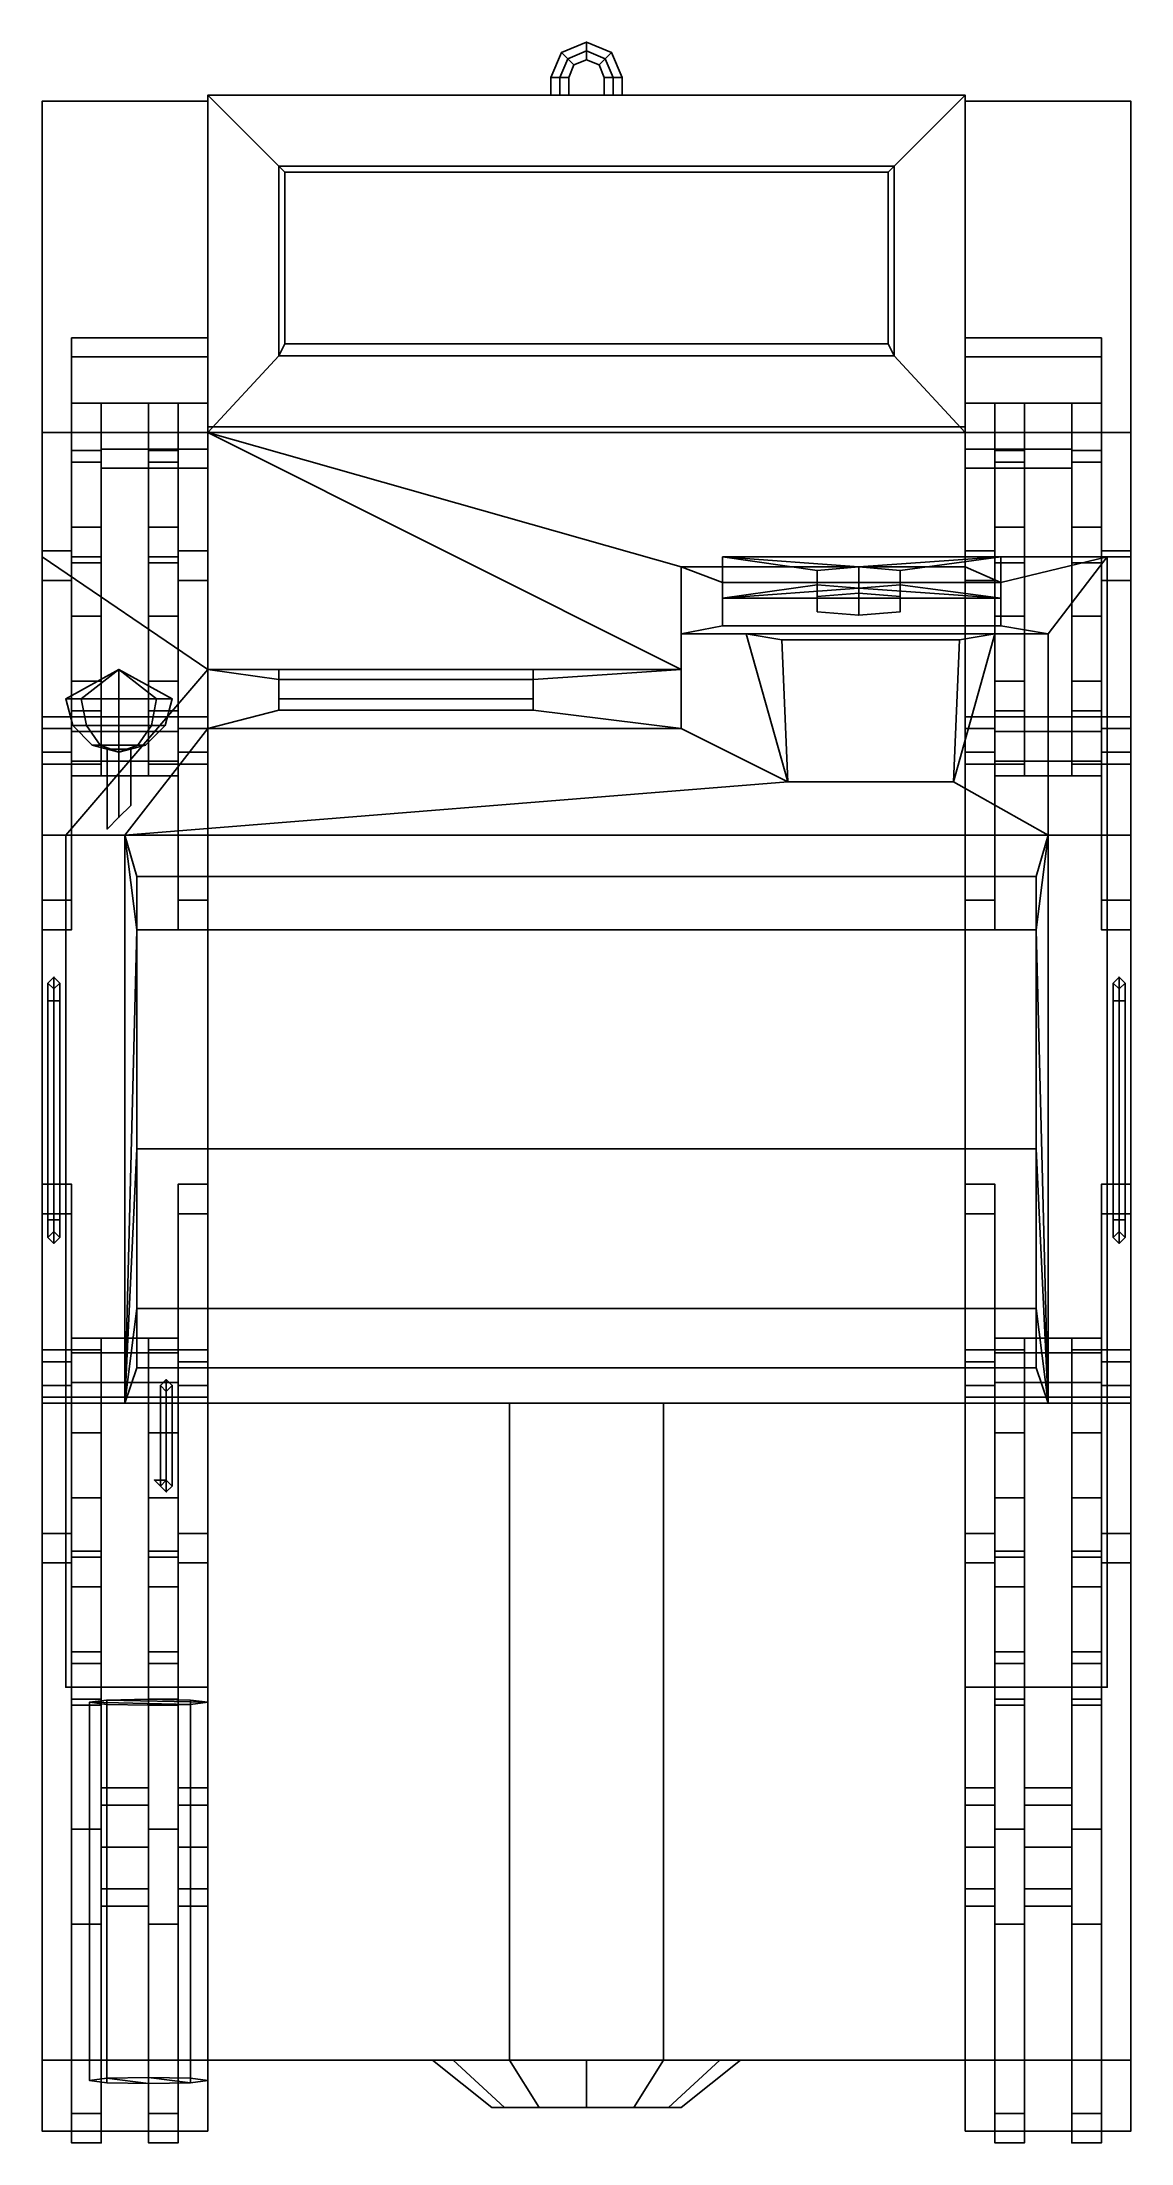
# Model space of a CAD drawing. Extents: x -0.92 to 0.92, y -1.67 to 1.88.
import ezdxf

# ---------------------------------------------------------------- set-up
doc = ezdxf.new("R2010")
doc.units = 0
doc.layers.get('0').update_dxf_attribs({"linetype": 'CONTINUOUS'})
doc.layers.add('MUDGUARDS', color=6, linetype='CONTINUOUS')
doc.layers.add('SUSPENSION', color=5, linetype='CONTINUOUS')

msp = doc.modelspace()

# ---------------------------------------------------------------- linework, layer by layer
for points in [[(-0.0318, 1.8518, 0.635), (-0.0424, 1.8624, 0.62), (-0.06, 1.82, 0.62), (-0.045, 1.82, 0.635)], [(-0.0424, 1.8624, 0.62), (-0.0318, 1.8518, 0.605), (-0.045, 1.82, 0.605), (-0.06, 1.82, 0.62)], [(-0.0318, 1.8518, 0.605), (-0.0212, 1.8412, 0.62), (-0.03, 1.82, 0.62), (-0.045, 1.82, 0.605)], [(-0.0212, 1.8412, 0.62), (-0.0318, 1.8518, 0.635), (-0.045, 1.82, 0.635), (-0.03, 1.82, 0.62)], [(0, 1.865, 0.635), (0, 1.88, 0.62), (-0.0424, 1.8624, 0.62), (-0.0318, 1.8518, 0.635)], [(0, 1.88, 0.62), (0, 1.865, 0.605), (-0.0318, 1.8518, 0.605), (-0.0424, 1.8624, 0.62)], [(0, 1.865, 0.605), (0, 1.85, 0.62), (-0.0212, 1.8412, 0.62), (-0.0318, 1.8518, 0.605)], [(0, 1.85, 0.62), (0, 1.865, 0.635), (-0.0318, 1.8518, 0.635), (-0.0212, 1.8412, 0.62)], [(0.0318, 1.8518, 0.635), (0.0424, 1.8624, 0.62), (0, 1.88, 0.62), (0, 1.865, 0.635)], [(0.0424, 1.8624, 0.62), (0.0318, 1.8518, 0.605), (0, 1.865, 0.605), (0, 1.88, 0.62)], [(0.0318, 1.8518, 0.605), (0.0212, 1.8412, 0.62), (0, 1.85, 0.62), (0, 1.865, 0.605)], [(0.0212, 1.8412, 0.62), (0.0318, 1.8518, 0.635), (0, 1.865, 0.635), (0, 1.85, 0.62)], [(0.045, 1.82, 0.605), (0.03, 1.82, 0.62), (0.0212, 1.8412, 0.62), (0.0318, 1.8518, 0.605)], [(0.03, 1.82, 0.62), (0.045, 1.82, 0.635), (0.0318, 1.8518, 0.635), (0.0212, 1.8412, 0.62)], [(0.045, 1.82, 0.635), (0.06, 1.82, 0.62), (0.0424, 1.8624, 0.62), (0.0318, 1.8518, 0.635)], [(0.06, 1.82, 0.62), (0.045, 1.82, 0.605), (0.0318, 1.8518, 0.605), (0.0424, 1.8624, 0.62)], [(-0.06, 1.82, 0.62), (-0.045, 1.82, 0.605), (-0.045, 1.79, 0.605), (-0.06, 1.79, 0.62)], [(-0.045, 1.82, 0.635), (-0.06, 1.82, 0.62), (-0.06, 1.79, 0.62), (-0.045, 1.79, 0.635)], [(-0.03, 1.82, 0.62), (-0.045, 1.82, 0.635), (-0.045, 1.79, 0.635), (-0.03, 1.79, 0.62)], [(-0.045, 1.82, 0.605), (-0.03, 1.82, 0.62), (-0.03, 1.79, 0.62), (-0.045, 1.79, 0.605)], [(0.03, 1.79, 0.62), (0.045, 1.79, 0.635), (0.045, 1.82, 0.635), (0.03, 1.82, 0.62)], [(0.045, 1.79, 0.605), (0.03, 1.79, 0.62), (0.03, 1.82, 0.62), (0.045, 1.82, 0.605)], [(0.06, 1.79, 0.62), (0.045, 1.79, 0.605), (0.045, 1.82, 0.605), (0.06, 1.82, 0.62)], [(0.045, 1.79, 0.635), (0.06, 1.79, 0.62), (0.06, 1.82, 0.62), (0.045, 1.82, 0.635)], [(0.64, 1.79, 0.55), (0.64, 1.23, 0.36), (-0.64, 1.23, 0.36), (-0.64, 1.79, 0.55)], [(-0.64, 1.23, 0.36), (-0.64, -1.53, 0.36), (-0.64, -1.53, 0.83), (-0.64, 1.79, 0.55)], [(0.64, 1.79, 0.76), (0.64, 1.79, 0.55), (-0.64, 1.79, 0.55), (-0.64, 1.79, 0.76)], [(-0.64, 1.79, 0.55), (-0.64, -1.53, 0.83), (-0.64, -0.42, 0.89), (-0.64, 1.79, 0.76)], [(-0.64, 1.79, 0.76), (-0.64, -0.42, 0.89), (-0.64, 0.54, 0.94)], [(0.52, 1.67, 0.8042), (0.64, 1.79, 0.76), (-0.64, 1.79, 0.76), (-0.52, 1.67, 0.8042)], [(-0.64, 1.79, 0.76), (-0.64, 0.54, 0.94), (-0.64, 1.22, 0.97)], [(-0.64, 1.79, 0.76), (-0.64, 1.22, 0.97), (-0.52, 1.35, 0.9221), (-0.52, 1.67, 0.8042)], [(0.52, 1.35, 0.9221), (0.64, 1.22, 0.97), (0.64, 1.79, 0.76), (0.52, 1.67, 0.8042)], [(0.64, -1.53, 0.83), (0.64, -1.53, 0.36), (0.64, 1.23, 0.36), (0.64, 1.79, 0.55)], [(0.64, -0.42, 0.89), (0.64, -1.53, 0.83), (0.64, 1.79, 0.55), (0.64, 1.79, 0.76)], [(0.64, 0.54, 0.94), (0.64, -0.42, 0.89), (0.64, 1.79, 0.76), (0.64, 0.54, 0.94)], [(0.64, 1.01, 0.96), (0.64, 0.54, 0.94), (0.64, 1.79, 0.76), (0.64, 1.01, 0.96)], [(0.64, 1.22, 0.97), (0.64, 1.01, 0.96), (0.64, 1.79, 0.76), (0.64, 1.22, 0.97)], [(-0.52, 1.67, 0.8042), (-0.52, 1.35, 0.9221), (-0.51, 1.37, 0.94), (-0.51, 1.66, 0.83)], [(0.51, 1.66, 0.83), (0.52, 1.67, 0.8042), (-0.52, 1.67, 0.8042), (-0.51, 1.66, 0.83)], [(0.51, 1.37, 0.94), (0.52, 1.35, 0.9221), (0.52, 1.67, 0.8042), (0.51, 1.66, 0.83)], [(-0.51, 1.66, 0.83), (-0.51, 1.37, 0.94), (0.51, 1.37, 0.94), (0.51, 1.66, 0.83)], [(-0.52, 1.35, 0.9221), (-0.64, 1.22, 0.97), (0.64, 1.22, 0.97), (0.52, 1.35, 0.9221)], [(-0.51, 1.37, 0.94), (-0.52, 1.35, 0.9221), (0.52, 1.35, 0.9221), (0.51, 1.37, 0.94)], [(0.64, 1.23, 0.36), (0.64, -1.53, 0.36), (-0.64, -1.53, 0.36), (-0.64, 1.23, 0.36)], [(0.16, 0.82, 1.1), (-0.64, 1.22, 0.97), (-0.64, 1.22, 0.97), (-0.64, 0.82, 1.1)], [(0.64, 0.9935, 1.0436), (0.64, 1.22, 0.97), (-0.64, 1.22, 0.97), (0.16, 0.9935, 1.0436)], [(0.16, 0.9935, 1.0436), (-0.64, 1.22, 0.97), (-0.64, 1.22, 0.97), (0.16, 0.82, 1.1)], [(-0.64, 0.82, 1.1), (-0.64, 1.22, 0.97), (-0.64, 1.22, 0.97), (-0.64, 0.82, 0.9524)], [(0.64, 1.01, 0.96), (0.64, 1.01, 0.96), (0.64, 1.22, 0.97), (0.64, 0.9935, 1.0436)], [(0.23, 1.01, 1.18), (0.23, 0.9667, 1.18), (0.23, 0.8938, 1.55), (0.23, 0.94, 1.55)], [(0.7, 1.01, 1.18), (0.7, 0.9667, 1.18), (0.23, 0.9667, 1.18), (0.23, 1.01, 1.18)], [(0.46, 0.993, 1.27), (0.7, 1.01, 1.18), (0.7, 1.01, 1.18), (0.23, 1.01, 1.18)], [(0.39, 0.9873, 1.3), (0.46, 0.993, 1.27), (0.46, 0.993, 1.27), (0.23, 1.01, 1.18)], [(0.39, 0.9627, 1.43), (0.39, 0.9873, 1.3), (0.23, 1.01, 1.18), (0.23, 0.94, 1.55)], [(0.53, 0.9873, 1.3), (0.7, 1.01, 1.18), (0.7, 1.01, 1.18), (0.46, 0.993, 1.27)], [(0.7, 0.94, 1.55), (0.7, 1.01, 1.18), (0.53, 0.9873, 1.3), (0.53, 0.9627, 1.43)], [(0.7, 0.9667, 1.18), (0.88, 1.01, 0.96), (0.64, 1.01, 0.96), (0.64, 0.9935, 1.0436)], [(0.7, 0.8938, 1.55), (0.7, 0.9667, 1.18), (0.7, 1.01, 1.18), (0.7, 0.94, 1.55)], [(0.78, 0.88, 1.62), (0.88, 1.01, 0.96), (0.7, 0.9667, 1.18), (0.7, 0.8938, 1.55)], [(0.88, 0.54, 0.94), (0.88, 1.01, 0.96), (0.78, 0.88, 1.62), (0.78, 0.54, 1.62)], [(0.16, 0.88, 1.62), (0.16, 0.9935, 1.0436), (0.16, 0.82, 1.1), (0.16, 0.72, 1.62)], [(0.7, 0.9667, 1.18), (0.64, 0.9935, 1.0436), (0.16, 0.9935, 1.0436), (0.23, 0.9667, 1.18)], [(0.23, 0.9667, 1.18), (0.16, 0.9935, 1.0436), (0.16, 0.88, 1.62), (0.23, 0.8938, 1.55)], [(0.46, 0.957, 1.46), (0.46, 0.957, 1.46), (0.39, 0.9627, 1.43), (0.23, 0.94, 1.55)], [(0.39, 0.943, 1.3), (0.46, 0.9489, 1.27), (0.46, 0.993, 1.27), (0.39, 0.9873, 1.3)], [(0.39, 0.9174, 1.43), (0.39, 0.943, 1.3), (0.39, 0.9873, 1.3), (0.39, 0.9627, 1.43)], [(0.46, 0.9115, 1.46), (0.39, 0.9174, 1.43), (0.39, 0.9627, 1.43), (0.46, 0.957, 1.46)], [(0.46, 0.993, 1.27), (0.46, 0.9489, 1.27), (0.53, 0.943, 1.3), (0.53, 0.9873, 1.3)], [(0.53, 0.9627, 1.43), (0.53, 0.9174, 1.43), (0.46, 0.9115, 1.46), (0.46, 0.957, 1.46)], [(0.7, 0.94, 1.55), (0.7, 0.94, 1.55), (0.53, 0.9627, 1.43), (0.46, 0.957, 1.46)], [(0.53, 0.9873, 1.3), (0.53, 0.943, 1.3), (0.53, 0.9174, 1.43), (0.53, 0.9627, 1.43)], [(0.7, 0.94, 1.55), (0.7, 0.94, 1.55), (0.46, 0.957, 1.46), (0.23, 0.94, 1.55)], [(0.23, 0.94, 1.55), (0.23, 0.8938, 1.55), (0.7, 0.8938, 1.55), (0.7, 0.94, 1.55)], [(0.46, 0.9115, 1.46), (0.46, 0.9489, 1.27), (0.39, 0.943, 1.3), (0.39, 0.9174, 1.43)], [(0.53, 0.9174, 1.43), (0.53, 0.943, 1.3), (0.46, 0.9489, 1.27), (0.46, 0.9115, 1.46)], [(0.23, 0.8938, 1.55), (0.16, 0.88, 1.62), (0.78, 0.88, 1.62), (0.7, 0.8938, 1.55)], [(0.27, 0.88, 1.62), (0.16, 0.88, 1.62), (0.16, 0.72, 1.62), (0.34, 0.63, 1.62)], [(0.63, 0.87, 1.67), (0.69, 0.88, 1.62), (0.27, 0.88, 1.62), (0.33, 0.87, 1.67)], [(0.34, 0.63, 1.62), (0.33, 0.87, 1.67), (0.27, 0.88, 1.62), (0.34, 0.63, 1.62)], [(0.62, 0.63, 1.62), (0.63, 0.87, 1.67), (0.33, 0.87, 1.67), (0.34, 0.63, 1.62)], [(0.78, 0.54, 1.62), (0.78, 0.88, 1.62), (0.69, 0.88, 1.62), (0.62, 0.63, 1.62)], [(0.69, 0.88, 1.62), (0.69, 0.88, 1.62), (0.63, 0.87, 1.67), (0.62, 0.63, 1.62)], [(-0.78, 0.54, 1.62), (-0.64, 0.72, 1.62), (-0.64, 0.82, 1.1), (-0.88, 0.54, 0.94)], [(-0.64, 0.82, 1.1), (-0.64, 0.82, 0.9524), (-0.64, 0.82, 0.9524), (-0.88, 0.54, 0.94)], [(-0.8536, 0.77, 1.2364), (-0.88, 0.77, 1.3), (-0.79, 0.82, 1.3)], [(-0.88, 0.77, 1.3), (-0.8536, 0.77, 1.3636), (-0.79, 0.82, 1.3)], [(-0.79, 0.77, 1.21), (-0.8536, 0.77, 1.2364), (-0.79, 0.82, 1.3)], [(-0.8536, 0.77, 1.3636), (-0.79, 0.77, 1.39), (-0.79, 0.82, 1.3)], [(-0.7, 0.77, 1.3), (-0.7264, 0.77, 1.2364), (-0.79, 0.82, 1.3)], [(-0.7264, 0.77, 1.2364), (-0.79, 0.77, 1.21), (-0.79, 0.82, 1.3)], [(-0.79, 0.77, 1.39), (-0.7264, 0.77, 1.3636), (-0.79, 0.82, 1.3)], [(-0.7264, 0.77, 1.3636), (-0.7, 0.77, 1.3), (-0.79, 0.82, 1.3)], [(-0.09, 0.8027, 1.19), (0.16, 0.82, 1.1), (-0.64, 0.82, 1.1), (-0.52, 0.8027, 1.19)], [(-0.52, 0.8027, 1.19), (-0.64, 0.82, 1.1), (-0.64, 0.72, 1.62), (-0.52, 0.7508, 1.46)], [(-0.52, 0.82, 1.19), (-0.52, 0.8027, 1.19), (-0.52, 0.7508, 1.46), (-0.52, 0.77, 1.46)], [(-0.09, 0.77, 1.46), (-0.09, 0.82, 1.19), (-0.52, 0.82, 1.19), (-0.52, 0.77, 1.46)], [(-0.09, 0.82, 1.19), (-0.09, 0.8027, 1.19), (-0.52, 0.8027, 1.19), (-0.52, 0.82, 1.19)], [(-0.09, 0.7508, 1.46), (-0.09, 0.8027, 1.19), (-0.09, 0.82, 1.19), (-0.09, 0.77, 1.46)], [(0.16, 0.72, 1.62), (0.16, 0.82, 1.1), (-0.09, 0.8027, 1.19), (-0.09, 0.7508, 1.46)], [(-0.8679, 0.725, 1.3), (-0.88, 0.77, 1.3), (-0.8536, 0.77, 1.2364), (-0.8451, 0.725, 1.2449)], [(-0.8451, 0.725, 1.3551), (-0.8536, 0.77, 1.3636), (-0.88, 0.77, 1.3), (-0.8679, 0.725, 1.3)], [(-0.8451, 0.725, 1.2449), (-0.8536, 0.77, 1.2364), (-0.79, 0.77, 1.21), (-0.79, 0.725, 1.2221)], [(-0.79, 0.725, 1.3779), (-0.79, 0.77, 1.39), (-0.8536, 0.77, 1.3636), (-0.8451, 0.725, 1.3551)], [(-0.79, 0.725, 1.2221), (-0.79, 0.77, 1.21), (-0.7264, 0.77, 1.2364), (-0.7349, 0.725, 1.2449)], [(-0.7349, 0.725, 1.3551), (-0.7264, 0.77, 1.3636), (-0.79, 0.77, 1.39), (-0.79, 0.725, 1.3779)], [(-0.7349, 0.725, 1.2449), (-0.7264, 0.77, 1.2364), (-0.7, 0.77, 1.3), (-0.7121, 0.725, 1.3)], [(-0.7121, 0.725, 1.3), (-0.7, 0.77, 1.3), (-0.7264, 0.77, 1.3636), (-0.7349, 0.725, 1.3551)], [(-0.52, 0.7508, 1.46), (-0.64, 0.72, 1.62), (0.16, 0.72, 1.62), (-0.09, 0.7508, 1.46)], [(-0.52, 0.77, 1.46), (-0.52, 0.7508, 1.46), (-0.09, 0.7508, 1.46), (-0.09, 0.77, 1.46)], [(-0.835, 0.6921, 1.3), (-0.8679, 0.725, 1.3), (-0.8451, 0.725, 1.2449), (-0.8218, 0.6921, 1.2682)], [(-0.8218, 0.6921, 1.3318), (-0.8451, 0.725, 1.3551), (-0.8679, 0.725, 1.3), (-0.835, 0.6921, 1.3)], [(-0.8218, 0.6921, 1.2682), (-0.8451, 0.725, 1.2449), (-0.79, 0.725, 1.2221), (-0.79, 0.6921, 1.255)], [(-0.79, 0.6921, 1.345), (-0.79, 0.725, 1.3779), (-0.8451, 0.725, 1.3551), (-0.8218, 0.6921, 1.3318)], [(-0.79, 0.6921, 1.255), (-0.79, 0.725, 1.2221), (-0.7349, 0.725, 1.2449), (-0.7582, 0.6921, 1.2682)], [(-0.7582, 0.6921, 1.3318), (-0.7349, 0.725, 1.3551), (-0.79, 0.725, 1.3779), (-0.79, 0.6921, 1.345)], [(0.34, 0.63, 1.62), (0.16, 0.72, 1.62), (-0.64, 0.72, 1.62), (-0.78, 0.54, 1.62)], [(-0.7582, 0.6921, 1.2682), (-0.7349, 0.725, 1.2449), (-0.7121, 0.725, 1.3), (-0.745, 0.6921, 1.3)], [(-0.745, 0.6921, 1.3), (-0.7121, 0.725, 1.3), (-0.7349, 0.725, 1.3551), (-0.7582, 0.6921, 1.3318)], [(-0.79, 0.68, 1.3), (-0.835, 0.6921, 1.3), (-0.8218, 0.6921, 1.2682), (-0.79, 0.68, 1.3)], [(-0.79, 0.68, 1.3), (-0.8218, 0.6921, 1.3318), (-0.835, 0.6921, 1.3), (-0.79, 0.68, 1.3)], [(-0.79, 0.68, 1.3), (-0.8218, 0.6921, 1.2682), (-0.79, 0.6921, 1.255), (-0.79, 0.68, 1.3)], [(-0.79, 0.68, 1.3), (-0.79, 0.6921, 1.345), (-0.8218, 0.6921, 1.3318), (-0.79, 0.68, 1.3)], [(-0.79, 0.6854, 1.32), (-0.81, 0.6854, 1.3), (-0.81, 0.55, 1.3), (-0.79, 0.57, 1.32)], [(-0.81, 0.6854, 1.3), (-0.79, 0.6854, 1.28), (-0.79, 0.57, 1.28), (-0.81, 0.55, 1.3)], [(-0.79, 0.68, 1.3), (-0.79, 0.6921, 1.255), (-0.7582, 0.6921, 1.2682), (-0.79, 0.68, 1.3)], [(-0.79, 0.68, 1.3), (-0.7582, 0.6921, 1.2682), (-0.745, 0.6921, 1.3), (-0.79, 0.68, 1.3)], [(-0.79, 0.68, 1.3), (-0.745, 0.6921, 1.3), (-0.7582, 0.6921, 1.3318), (-0.79, 0.68, 1.3)], [(-0.79, 0.68, 1.3), (-0.7582, 0.6921, 1.3318), (-0.79, 0.6921, 1.345), (-0.79, 0.68, 1.3)], [(-0.77, 0.6854, 1.3), (-0.79, 0.6854, 1.32), (-0.79, 0.57, 1.32), (-0.77, 0.59, 1.3)], [(-0.79, 0.6854, 1.28), (-0.77, 0.6854, 1.3), (-0.77, 0.59, 1.3), (-0.79, 0.57, 1.28)], [(0.78, 0.54, 1.62), (0.62, 0.63, 1.62), (0.34, 0.63, 1.62), (-0.78, 0.54, 1.62)], [(-0.78, -0.42, 1.44), (-0.78, 0.54, 1.62), (-0.88, 0.54, 0.94), (-0.88, -0.42, 0.89)], [(0.76, 0.47, 1.67), (0.78, 0.54, 1.62), (-0.78, 0.54, 1.62), (-0.76, 0.47, 1.67)], [(-0.76, 0.47, 1.67), (-0.78, 0.54, 1.62), (-0.76, 0.38, 1.63)], [(-0.76, 0.38, 1.63), (-0.78, 0.54, 1.62), (-0.78, -0.42, 1.44)], [(0.78, 0.54, 1.62), (0.78, 0.54, 1.62), (0.76, 0.47, 1.67), (0.76, 0.38, 1.63)], [(0.78, 0.54, 1.62), (0.78, 0.54, 1.62), (0.76, 0.38, 1.63), (0.78, -0.42, 1.44)], [(0.88, -0.42, 0.89), (0.88, 0.54, 0.94), (0.78, 0.54, 1.62), (0.78, -0.42, 1.44)], [(0.76, 0.38, 1.63), (0.76, 0.47, 1.67), (-0.76, 0.47, 1.67), (-0.76, 0.38, 1.63)], [(-0.76, 0.01, 1.57), (-0.76, 0.38, 1.63), (-0.78, -0.42, 1.44)], [(0.76, 0.01, 1.57), (0.76, 0.38, 1.63), (-0.76, 0.38, 1.63), (-0.76, 0.01, 1.57)], [(0.76, 0.38, 1.63), (0.76, 0.38, 1.63), (0.76, 0.01, 1.57), (0.78, -0.42, 1.44)], [(-0.9, 0.3, 0.58), (-0.91, 0.29, 0.58), (-0.91, 0.29, 0.92), (-0.9, 0.3, 0.92)], [(-0.9, 0.26, 0.54), (-0.91, 0.26, 0.55), (-0.91, 0.29, 0.58), (-0.9, 0.3, 0.58)], [(-0.91, 0.29, 0.58), (-0.9, 0.28, 0.58), (-0.9, 0.28, 0.92), (-0.91, 0.29, 0.92)], [(-0.91, 0.26, 0.55), (-0.9, 0.26, 0.56), (-0.9, 0.28, 0.58), (-0.91, 0.29, 0.58)], [(-0.89, 0.29, 0.58), (-0.9, 0.3, 0.58), (-0.9, 0.3, 0.92), (-0.89, 0.29, 0.92)], [(-0.89, 0.26, 0.55), (-0.9, 0.26, 0.54), (-0.9, 0.3, 0.58), (-0.89, 0.29, 0.58)], [(-0.9, 0.28, 0.58), (-0.89, 0.29, 0.58), (-0.89, 0.29, 0.92), (-0.9, 0.28, 0.92)], [(-0.9, 0.26, 0.56), (-0.89, 0.26, 0.55), (-0.89, 0.29, 0.58), (-0.9, 0.28, 0.58)], [(0.9, 0.3, 0.58), (0.89, 0.29, 0.58), (0.89, 0.29, 0.92), (0.9, 0.3, 0.92)], [(0.9, 0.26, 0.54), (0.89, 0.26, 0.55), (0.89, 0.29, 0.58), (0.9, 0.3, 0.58)], [(0.89, 0.29, 0.58), (0.9, 0.28, 0.58), (0.9, 0.28, 0.92), (0.89, 0.29, 0.92)], [(0.89, 0.26, 0.55), (0.9, 0.26, 0.56), (0.9, 0.28, 0.58), (0.89, 0.29, 0.58)], [(0.91, 0.29, 0.58), (0.9, 0.3, 0.58), (0.9, 0.3, 0.92), (0.91, 0.29, 0.92)], [(0.91, 0.26, 0.55), (0.9, 0.26, 0.54), (0.9, 0.3, 0.58), (0.91, 0.29, 0.58)], [(0.9, 0.28, 0.58), (0.91, 0.29, 0.58), (0.91, 0.29, 0.92), (0.9, 0.28, 0.92)], [(0.9, 0.26, 0.56), (0.91, 0.26, 0.55), (0.91, 0.29, 0.58), (0.9, 0.28, 0.58)], [(-0.9, -0.11, 0.54), (-0.91, -0.11, 0.55), (-0.91, 0.26, 0.55), (-0.9, 0.26, 0.54)], [(-0.91, -0.11, 0.55), (-0.9, -0.11, 0.56), (-0.9, 0.26, 0.56), (-0.91, 0.26, 0.55)], [(-0.89, -0.11, 0.55), (-0.9, -0.11, 0.54), (-0.9, 0.26, 0.54), (-0.89, 0.26, 0.55)], [(-0.9, -0.11, 0.56), (-0.89, -0.11, 0.55), (-0.89, 0.26, 0.55), (-0.9, 0.26, 0.56)], [(0.89, -0.11, 0.55), (0.9, -0.11, 0.56), (0.9, 0.26, 0.56), (0.89, 0.26, 0.55)], [(0.9, -0.11, 0.54), (0.89, -0.11, 0.55), (0.89, 0.26, 0.55), (0.9, 0.26, 0.54)], [(0.9, -0.11, 0.56), (0.91, -0.11, 0.55), (0.91, 0.26, 0.55), (0.9, 0.26, 0.56)], [(0.91, -0.11, 0.55), (0.9, -0.11, 0.54), (0.9, 0.26, 0.54), (0.91, 0.26, 0.55)], [(-0.76, -0.26, 1.53), (-0.76, 0.01, 1.57), (-0.78, -0.42, 1.44)], [(0.76, -0.26, 1.53), (0.76, 0.01, 1.57), (-0.76, 0.01, 1.57), (-0.76, -0.26, 1.53)], [(0.76, 0.01, 1.57), (0.76, 0.01, 1.57), (0.76, -0.26, 1.53), (0.78, -0.42, 1.44)], [(-0.9, -0.11, 0.56), (-0.91, -0.11, 0.55), (-0.91, -0.14, 0.58), (-0.9, -0.13, 0.58)], [(-0.91, -0.11, 0.55), (-0.9, -0.11, 0.54), (-0.9, -0.15, 0.58), (-0.91, -0.14, 0.58)], [(-0.9, -0.13, 0.58), (-0.91, -0.14, 0.58), (-0.91, -0.14, 0.89), (-0.9, -0.13, 0.89)], [(-0.91, -0.14, 0.58), (-0.9, -0.15, 0.58), (-0.9, -0.15, 0.89), (-0.91, -0.14, 0.89)], [(-0.89, -0.11, 0.55), (-0.9, -0.11, 0.56), (-0.9, -0.13, 0.58), (-0.89, -0.14, 0.58)], [(-0.9, -0.11, 0.54), (-0.89, -0.11, 0.55), (-0.89, -0.14, 0.58), (-0.9, -0.15, 0.58)], [(-0.89, -0.14, 0.58), (-0.9, -0.13, 0.58), (-0.9, -0.13, 0.89), (-0.89, -0.14, 0.89)], [(-0.9, -0.15, 0.58), (-0.89, -0.14, 0.58), (-0.89, -0.14, 0.89), (-0.9, -0.15, 0.89)], [(0.89, -0.11, 0.55), (0.9, -0.11, 0.54), (0.9, -0.15, 0.58), (0.89, -0.14, 0.58)], [(0.9, -0.11, 0.56), (0.89, -0.11, 0.55), (0.89, -0.14, 0.58), (0.9, -0.13, 0.58)], [(0.9, -0.13, 0.58), (0.89, -0.14, 0.58), (0.89, -0.14, 0.89), (0.9, -0.13, 0.89)], [(0.89, -0.14, 0.58), (0.9, -0.15, 0.58), (0.9, -0.15, 0.89), (0.89, -0.14, 0.89)], [(0.9, -0.11, 0.54), (0.91, -0.11, 0.55), (0.91, -0.14, 0.58), (0.9, -0.15, 0.58)], [(0.91, -0.11, 0.55), (0.9, -0.11, 0.56), (0.9, -0.13, 0.58), (0.91, -0.14, 0.58)], [(0.91, -0.14, 0.58), (0.9, -0.13, 0.58), (0.9, -0.13, 0.89), (0.91, -0.14, 0.89)], [(0.9, -0.15, 0.58), (0.91, -0.14, 0.58), (0.91, -0.14, 0.89), (0.9, -0.15, 0.89)], [(-0.76, -0.36, 1.51), (-0.76, -0.26, 1.53), (-0.78, -0.42, 1.44)], [(0.76, -0.36, 1.51), (0.76, -0.26, 1.53), (-0.76, -0.26, 1.53), (-0.76, -0.36, 1.51)], [(0.76, -0.26, 1.53), (0.76, -0.26, 1.53), (0.76, -0.36, 1.51), (0.78, -0.42, 1.44)], [(0.78, -0.42, 1.44), (0.76, -0.36, 1.51), (-0.76, -0.36, 1.51), (-0.78, -0.42, 1.44)], [(-0.72, -0.56, 1.47), (-0.71, -0.55, 1.48), (-0.71, -0.38, 1.48), (-0.72, -0.39, 1.47)], [(-0.71, -0.57, 1.46), (-0.72, -0.56, 1.47), (-0.72, -0.39, 1.47), (-0.71, -0.4, 1.46)], [(-0.71, -0.55, 1.48), (-0.7, -0.56, 1.47), (-0.7, -0.39, 1.47), (-0.71, -0.38, 1.48)], [(-0.7, -0.56, 1.47), (-0.71, -0.57, 1.46), (-0.71, -0.4, 1.46), (-0.7, -0.39, 1.47)], [(-0.88, -0.42, 1.18), (-0.88, -0.9, 1.18), (-0.64, -0.9, 1.18), (-0.64, -0.42, 1.18)], [(-0.8273, -0.42, 1.18), (-0.88, -0.42, 0.89), (-0.88, -0.42, 0.89), (-0.88, -0.42, 1.18)], [(-0.88, -0.42, 0.89), (-0.88, -0.9, 0.8641), (-0.88, -0.9, 1.18), (-0.88, -0.42, 1.18)], [(-0.64, -0.42, 1.18), (-0.78, -0.42, 1.44), (-0.8273, -0.42, 1.18), (-0.64, -0.42, 1.18)], [(0.78, -0.42, 1.44), (-0.78, -0.42, 1.44), (-0.13, -0.42, 1.4), (0.13, -0.42, 1.4)], [(-0.13, -0.42, 1.4), (-0.78, -0.42, 1.44), (-0.78, -0.42, 1.44), (-0.64, -0.42, 1.18)], [(-0.13, -1.53, 1.31), (-0.13, -0.42, 1.4), (-0.64, -0.42, 1.18), (-0.64, -1.53, 1.18)], [(0.13, -1.53, 1.31), (0.13, -0.42, 1.4), (-0.13, -0.42, 1.4), (-0.13, -1.53, 1.31)], [(0.64, -1.53, 1.18), (0.64, -0.42, 1.18), (0.13, -0.42, 1.4), (0.13, -1.53, 1.31)], [(0.64, -0.42, 1.18), (0.78, -0.42, 1.44), (0.78, -0.42, 1.44), (0.13, -0.42, 1.4)], [(0.64, -0.42, 1.18), (0.8273, -0.42, 1.18), (0.78, -0.42, 1.44), (0.64, -0.42, 1.18)], [(0.64, -0.42, 1.18), (0.64, -0.9, 1.18), (0.88, -0.9, 1.18), (0.88, -0.42, 1.18)], [(0.88, -0.42, 1.18), (0.88, -0.42, 0.89), (0.88, -0.42, 0.89), (0.8273, -0.42, 1.18)], [(0.88, -0.9, 1.18), (0.88, -0.9, 0.8641), (0.88, -0.42, 0.89), (0.88, -0.42, 1.18)], [(-0.71, -0.55, 2.47), (-0.73, -0.55, 2.48), (-0.71, -0.57, 2.47), (-0.7, -0.56, 2.47)], [(-0.71, -0.55, 1.48), (-0.72, -0.56, 1.47), (-0.72, -0.56, 2.47), (-0.71, -0.55, 2.47)], [(-0.72, -0.56, 1.47), (-0.71, -0.57, 1.46), (-0.71, -0.57, 2.47), (-0.72, -0.56, 2.47)], [(-0.7, -0.56, 1.47), (-0.71, -0.55, 1.48), (-0.71, -0.55, 2.47), (-0.7, -0.56, 2.47)], [(-0.71, -0.57, 1.46), (-0.7, -0.56, 1.47), (-0.7, -0.56, 2.47), (-0.71, -0.57, 2.47)], [(-0.88, -0.9, 1.18), (-0.88, -0.9, 0.8641), (-0.64, -0.9, 0.8641), (-0.64, -0.9, 1.18)], [(-0.84, -0.9252, 0.9699), (-0.8107, -0.9215, 0.8992), (-0.8107, -1.5607, 0.8658), (-0.84, -1.5644, 0.9364)], [(-0.64, -0.9252, 0.9699), (-0.8107, -0.9215, 0.8992), (-0.84, -0.9252, 0.9699), (-0.6693, -0.9289, 1.0405)], [(-0.8107, -0.9215, 0.8992), (-0.74, -0.92, 0.87), (-0.74, -1.5591, 0.8365), (-0.8107, -1.5607, 0.8658)], [(-0.6693, -0.9215, 0.8992), (-0.74, -0.92, 0.87), (-0.8107, -0.9215, 0.8992), (-0.64, -0.9252, 0.9699)], [(-0.74, -0.92, 0.87), (-0.6693, -0.9215, 0.8992), (-0.6693, -1.5607, 0.8658), (-0.74, -1.5591, 0.8365)], [(-0.6693, -0.9215, 0.8992), (-0.64, -0.9252, 0.9699), (-0.64, -1.5644, 0.9364), (-0.6693, -1.5607, 0.8658)], [(-0.64, -1.53, 1.18), (-0.64, -0.9, 1.18), (-0.64, -0.9, 0.8641), (-0.64, -1.53, 0.83)], [(0.64, -1.53, 0.83), (0.64, -0.9, 0.8641), (0.64, -0.9, 1.18), (0.64, -1.53, 1.18)], [(0.64, -0.9, 1.18), (0.64, -0.9, 0.8641), (0.88, -0.9, 0.8641), (0.88, -0.9, 1.18)], [(-0.8107, -0.9289, 1.0405), (-0.84, -0.9252, 0.9699), (-0.84, -1.5644, 0.9364), (-0.8107, -1.5681, 1.007)], [(-0.6693, -0.9289, 1.0405), (-0.84, -0.9252, 0.9699), (-0.8107, -0.9289, 1.0405), (-0.74, -0.9305, 1.0697)], [(-0.74, -0.9305, 1.0697), (-0.8107, -0.9289, 1.0405), (-0.8107, -1.5681, 1.007), (-0.74, -1.5696, 1.0362)], [(-0.6693, -0.9289, 1.0405), (-0.74, -0.9305, 1.0697), (-0.74, -1.5696, 1.0362), (-0.6693, -1.5681, 1.007)], [(-0.64, -0.9252, 0.9699), (-0.6693, -0.9289, 1.0405), (-0.6693, -1.5681, 1.007), (-0.64, -1.5644, 0.9364)], [(-0.8107, -1.5681, 1.007), (-0.84, -1.5644, 0.9364), (-0.8107, -1.5607, 0.8658), (-0.74, -1.5696, 1.0362)], [(-0.74, -1.5696, 1.0362), (-0.8107, -1.5607, 0.8658), (-0.74, -1.5591, 0.8365), (-0.6693, -1.5681, 1.007)], [(-0.6693, -1.5681, 1.007), (-0.74, -1.5591, 0.8365), (-0.6693, -1.5607, 0.8658), (-0.64, -1.5644, 0.9364)], [(0.64, -1.53, 1.18), (0.13, -1.53, 1.31), (-0.13, -1.53, 1.31), (-0.64, -1.53, 1.18)], [(0.64, -1.53, 0.36), (0.64, -1.53, 1.18), (-0.64, -1.53, 1.18), (-0.64, -1.53, 0.36)], [(-0.2252, -1.53, 0.96), (-0.26, -1.53, 0.83), (-0.16, -1.61, 0.83), (-0.1386, -1.61, 0.91)], [(-0.26, -1.53, 0.83), (-0.2252, -1.53, 0.7), (-0.1386, -1.61, 0.75), (-0.16, -1.61, 0.83)], [(-0.13, -1.53, 1.0552), (-0.2252, -1.53, 0.96), (-0.1386, -1.61, 0.91), (-0.08, -1.61, 0.9686)], [(-0.2252, -1.53, 0.7), (-0.13, -1.53, 0.6048), (-0.08, -1.61, 0.6914), (-0.1386, -1.61, 0.75)], [(0, -1.53, 1.09), (-0.13, -1.53, 1.0552), (-0.08, -1.61, 0.9686), (0, -1.61, 0.99)], [(-0.13, -1.53, 0.6048), (0, -1.53, 0.57), (0, -1.61, 0.67), (-0.08, -1.61, 0.6914)], [(0.13, -1.53, 1.0552), (0, -1.53, 1.09), (0, -1.61, 0.99), (0.08, -1.61, 0.9686)], [(0, -1.53, 0.57), (0.13, -1.53, 0.6048), (0.08, -1.61, 0.6914), (0, -1.61, 0.67)], [(0.2252, -1.53, 0.96), (0.13, -1.53, 1.0552), (0.08, -1.61, 0.9686), (0.1386, -1.61, 0.91)], [(0.13, -1.53, 0.6048), (0.2252, -1.53, 0.7), (0.1386, -1.61, 0.75), (0.08, -1.61, 0.6914)], [(0.26, -1.53, 0.83), (0.2252, -1.53, 0.96), (0.1386, -1.61, 0.91), (0.16, -1.61, 0.83)], [(0.2252, -1.53, 0.7), (0.26, -1.53, 0.83), (0.16, -1.61, 0.83), (0.1386, -1.61, 0.75)], [(0.08, -1.61, 0.9686), (-0.1386, -1.61, 0.91), (-0.16, -1.61, 0.83), (0.1386, -1.61, 0.91)], [(0.1386, -1.61, 0.91), (-0.16, -1.61, 0.83), (-0.1386, -1.61, 0.75), (0.16, -1.61, 0.83)], [(0, -1.61, 0.99), (-0.08, -1.61, 0.9686), (-0.1386, -1.61, 0.91), (0.08, -1.61, 0.9686)], [(0.16, -1.61, 0.83), (-0.1386, -1.61, 0.75), (-0.08, -1.61, 0.6914), (0.1386, -1.61, 0.75)], [(0.1386, -1.61, 0.75), (-0.08, -1.61, 0.6914), (0, -1.61, 0.67), (0.08, -1.61, 0.6914)]]:
    msp.add_3dface(points)
at = {"layer": 'MUDGUARDS'}
for points in [[(-0.92, 1.71, 0.94), (-0.92, 1.22, 0.91), (-0.92, 1.22, 0.97), (-0.92, 1.78, 1)], [(-0.92, 1.78, 1), (-0.92, 1.22, 0.97), (-0.64, 1.22, 0.97), (-0.64, 1.78, 1)], [(-0.64, 1.7021, 0.7924), (-0.64, 1.22, 0.97), (-0.64, 1.22, 0.97), (-0.64, 1.78, 1)], [(-0.64, 1.78, 1), (-0.64, 1.22, 0.97), (-0.64, 1.22, 0.97), (-0.64, 1.7021, 0.7924)], [(0.64, 1.78, 1), (0.64, 1.22, 0.97), (0.92, 1.22, 0.97), (0.92, 1.78, 1)], [(0.64, 1.78, 1), (0.64, 1.22, 0.97), (0.64, 1.22, 0.97), (0.64, 1.7021, 0.7924)], [(0.64, 1.7021, 0.7924), (0.64, 1.22, 0.97), (0.64, 1.22, 0.97), (0.64, 1.78, 1)], [(0.92, 1.22, 0.97), (0.92, 1.22, 0.91), (0.92, 1.71, 0.94), (0.92, 1.78, 1)], [(-0.92, 1.22, 0.91), (-0.92, 1.01, 0.9), (-0.92, 1.01, 0.96), (-0.92, 1.22, 0.97)], [(-0.92, 1.22, 0.97), (-0.92, 1.01, 0.96), (-0.64, 0.82, 0.9524), (-0.64, 1.22, 0.97)], [(0.64, 1.22, 0.97), (0.64, 1.01, 0.96), (0.92, 1.01, 0.96), (0.92, 1.22, 0.97)], [(0.92, 1.01, 0.96), (0.92, 1.01, 0.9), (0.92, 1.22, 0.91), (0.92, 1.22, 0.97)], [(-0.92, 1.01, 0.9), (-0.92, 0.54, 0.88), (-0.92, 0.54, 0.94), (-0.92, 1.01, 0.96)], [(-0.92, 1.01, 0.96), (-0.92, 0.54, 0.94), (-0.88, 0.54, 0.94), (-0.64, 0.82, 0.9524)], [(0.88, 1.01, 0.96), (0.88, 0.54, 0.94), (0.92, 0.54, 0.94), (0.92, 1.01, 0.96)], [(0.92, 0.54, 0.94), (0.92, 0.54, 0.88), (0.92, 1.01, 0.9), (0.92, 1.01, 0.96)], [(-0.92, 0.54, 0.88), (-0.92, -0.42, 0.84), (-0.92, -0.42, 0.89), (-0.92, 0.54, 0.94)], [(-0.92, 0.54, 0.94), (-0.92, -0.42, 0.89), (-0.88, -0.42, 0.89), (-0.88, 0.54, 0.94)], [(0.88, 0.54, 0.94), (0.88, -0.42, 0.89), (0.92, -0.42, 0.89), (0.92, 0.54, 0.94)], [(0.92, -0.42, 0.89), (0.92, -0.42, 0.84), (0.92, 0.54, 0.88), (0.92, 0.54, 0.94)], [(-0.92, -0.42, 0.84), (-0.92, -1.53, 0.78), (-0.92, -1.53, 0.83), (-0.92, -0.42, 0.89)], [(-0.92, -0.42, 0.89), (-0.92, -1.53, 0.83), (-0.64, -1.53, 0.83), (-0.64, -0.42, 0.89)], [(0.64, -0.42, 0.89), (0.64, -1.53, 0.83), (0.92, -1.53, 0.83), (0.92, -0.42, 0.89)], [(0.92, -1.53, 0.83), (0.92, -1.53, 0.78), (0.92, -0.42, 0.84), (0.92, -0.42, 0.89)], [(-0.92, -1.53, 0.78), (-0.92, -1.62, 0.78), (-0.92, -1.65, 0.81), (-0.92, -1.53, 0.83)], [(-0.92, -1.53, 0.83), (-0.92, -1.65, 0.81), (-0.64, -1.65, 0.81), (-0.64, -1.53, 0.83)], [(-0.64, -1.53, 0.78), (-0.64, -1.65, 0.81), (-0.64, -1.65, 0.81), (-0.64, -1.53, 0.83)], [(-0.64, -1.53, 0.83), (-0.64, -1.65, 0.81), (-0.64, -1.65, 0.81), (-0.64, -1.53, 0.78)], [(0.64, -1.53, 0.83), (0.64, -1.65, 0.81), (0.92, -1.65, 0.81), (0.92, -1.53, 0.83)], [(0.64, -1.53, 0.78), (0.64, -1.65, 0.81), (0.64, -1.65, 0.81), (0.64, -1.53, 0.83)], [(0.64, -1.53, 0.83), (0.64, -1.65, 0.81), (0.64, -1.65, 0.81), (0.64, -1.53, 0.78)], [(0.92, -1.65, 0.81), (0.92, -1.62, 0.78), (0.92, -1.53, 0.78), (0.92, -1.53, 0.83)]]:
    msp.add_3dface(points, dxfattribs=at)
at = {"layer": 'SUSPENSION'}
for points in [[(-0.64, 1.3478, 0.5578), (-0.64, 1.38, 0.48), (-0.87, 1.38, 0.48), (-0.87, 1.3478, 0.5578)], [(-0.64, 1.38, 0.48), (-0.64, 1.3478, 0.4022), (-0.87, 1.3478, 0.4022), (-0.87, 1.38, 0.48)], [(-0.87, 1.3478, 0.5578), (-0.87, 1.38, 0.48), (-0.87, 1.38, 0.48), (-0.87, 1.3478, 0.4022)], [(0.87, 1.3478, 0.5578), (0.87, 1.38, 0.48), (0.64, 1.38, 0.48), (0.64, 1.3478, 0.5578)], [(0.87, 1.38, 0.48), (0.87, 1.3478, 0.4022), (0.64, 1.3478, 0.4022), (0.64, 1.38, 0.48)], [(0.87, 1.27, 0.59), (0.87, 1.3478, 0.4022), (0.87, 1.38, 0.48), (0.87, 1.3478, 0.5578)], [(-0.64, 1.27, 0.59), (-0.64, 1.3478, 0.5578), (-0.87, 1.3478, 0.5578), (-0.87, 1.27, 0.59)], [(-0.64, 1.3478, 0.4022), (-0.64, 1.27, 0.37), (-0.87, 1.27, 0.37), (-0.87, 1.3478, 0.4022)], [(-0.87, 1.27, 0.59), (-0.87, 1.3478, 0.5578), (-0.87, 1.3478, 0.4022), (-0.87, 1.27, 0.37)], [(0.87, 1.27, 0.59), (0.87, 1.3478, 0.5578), (0.64, 1.3478, 0.5578), (0.64, 1.27, 0.59)], [(0.87, 1.3478, 0.4022), (0.87, 1.27, 0.37), (0.64, 1.27, 0.37), (0.64, 1.3478, 0.4022)], [(0.87, 1.27, 0.59), (0.87, 1.27, 0.59), (0.87, 1.27, 0.37), (0.87, 1.3478, 0.4022)], [(-0.87, 1.27, 0.37), (-0.87, 1.19, 0.38), (-0.87, 1.17, 0.66), (-0.87, 1.27, 0.59)], [(-0.82, 1.27, 0.37), (-0.82, 1.19, 0.38), (-0.87, 1.19, 0.38), (-0.87, 1.27, 0.37)], [(-0.87, 1.27, 0.59), (-0.87, 1.17, 0.66), (-0.82, 1.17, 0.66), (-0.82, 1.27, 0.59)], [(-0.64, 1.1922, 0.5578), (-0.64, 1.27, 0.59), (-0.82, 1.27, 0.59), (-0.82, 1.1922, 0.5578)], [(-0.64, 1.27, 0.37), (-0.64, 1.1922, 0.4022), (-0.82, 1.1922, 0.4022), (-0.82, 1.27, 0.37)], [(-0.82, 1.17, 0.66), (-0.82, 1.19, 0.38), (-0.82, 1.27, 0.37), (-0.82, 1.27, 0.59)], [(-0.74, 1.27, 0.37), (-0.74, 1.19, 0.38), (-0.74, 1.17, 0.66), (-0.74, 1.27, 0.59)], [(-0.69, 1.27, 0.37), (-0.69, 1.19, 0.38), (-0.74, 1.19, 0.38), (-0.74, 1.27, 0.37)], [(-0.74, 1.27, 0.59), (-0.74, 1.17, 0.66), (-0.69, 1.17, 0.66), (-0.69, 1.27, 0.59)], [(-0.69, 1.17, 0.66), (-0.69, 1.19, 0.38), (-0.69, 1.27, 0.37), (-0.69, 1.27, 0.59)], [(0.82, 1.1922, 0.5578), (0.82, 1.27, 0.59), (0.64, 1.27, 0.59), (0.64, 1.1922, 0.5578)], [(0.82, 1.27, 0.37), (0.82, 1.1922, 0.4022), (0.64, 1.1922, 0.4022), (0.64, 1.27, 0.37)], [(0.69, 1.27, 0.37), (0.69, 1.19, 0.38), (0.69, 1.17, 0.66), (0.69, 1.27, 0.59)], [(0.74, 1.27, 0.37), (0.74, 1.19, 0.38), (0.69, 1.19, 0.38), (0.69, 1.27, 0.37)], [(0.69, 1.27, 0.59), (0.69, 1.17, 0.66), (0.74, 1.17, 0.66), (0.74, 1.27, 0.59)], [(0.74, 1.17, 0.66), (0.74, 1.19, 0.38), (0.74, 1.27, 0.37), (0.74, 1.27, 0.59)], [(0.82, 1.27, 0.37), (0.82, 1.19, 0.38), (0.82, 1.17, 0.66), (0.82, 1.27, 0.59)], [(0.87, 1.27, 0.37), (0.87, 1.19, 0.38), (0.82, 1.19, 0.38), (0.82, 1.27, 0.37)], [(0.82, 1.27, 0.59), (0.82, 1.17, 0.66), (0.87, 1.17, 0.66), (0.87, 1.27, 0.59)], [(0.87, 1.17, 0.66), (0.87, 1.19, 0.38), (0.87, 1.27, 0.37), (0.87, 1.27, 0.59)], [(-0.87, 1.19, 0.38), (-0.87, 1.06, 0.46), (-0.87, 1, 0.66), (-0.87, 1.17, 0.66)], [(-0.82, 1.19, 0.38), (-0.82, 1.06, 0.46), (-0.87, 1.06, 0.46), (-0.87, 1.19, 0.38)], [(-0.64, 1.16, 0.48), (-0.64, 1.1922, 0.5578), (-0.82, 1.1922, 0.5578), (-0.82, 1.16, 0.48)], [(-0.64, 1.1922, 0.4022), (-0.64, 1.16, 0.48), (-0.82, 1.16, 0.48), (-0.82, 1.1922, 0.4022)], [(-0.82, 1, 0.66), (-0.82, 1.06, 0.46), (-0.82, 1.19, 0.38), (-0.82, 1.17, 0.66)], [(-0.74, 1.19, 0.38), (-0.74, 1.06, 0.46), (-0.74, 1, 0.66), (-0.74, 1.17, 0.66)], [(-0.69, 1.19, 0.38), (-0.69, 1.06, 0.46), (-0.74, 1.06, 0.46), (-0.74, 1.19, 0.38)], [(-0.69, 1, 0.66), (-0.69, 1.06, 0.46), (-0.69, 1.19, 0.38), (-0.69, 1.17, 0.66)], [(0.82, 1.16, 0.48), (0.82, 1.1922, 0.5578), (0.64, 1.1922, 0.5578), (0.64, 1.16, 0.48)], [(0.82, 1.1922, 0.4022), (0.82, 1.16, 0.48), (0.64, 1.16, 0.48), (0.64, 1.1922, 0.4022)], [(0.69, 1.19, 0.38), (0.69, 1.06, 0.46), (0.69, 1, 0.66), (0.69, 1.17, 0.66)], [(0.74, 1.19, 0.38), (0.74, 1.06, 0.46), (0.69, 1.06, 0.46), (0.69, 1.19, 0.38)], [(0.74, 1, 0.66), (0.74, 1.06, 0.46), (0.74, 1.19, 0.38), (0.74, 1.17, 0.66)], [(0.82, 1.19, 0.38), (0.82, 1.06, 0.46), (0.82, 1, 0.66), (0.82, 1.17, 0.66)], [(0.87, 1.19, 0.38), (0.87, 1.06, 0.46), (0.82, 1.06, 0.46), (0.82, 1.19, 0.38)], [(0.87, 1, 0.66), (0.87, 1.06, 0.46), (0.87, 1.19, 0.38), (0.87, 1.17, 0.66)], [(-0.87, 1.17, 0.66), (-0.87, 1, 0.66), (-0.82, 1, 0.66), (-0.82, 1.17, 0.66)], [(-0.74, 1.17, 0.66), (-0.74, 1, 0.66), (-0.69, 1, 0.66), (-0.69, 1.17, 0.66)], [(0.69, 1.17, 0.66), (0.69, 1, 0.66), (0.74, 1, 0.66), (0.74, 1.17, 0.66)], [(0.82, 1.17, 0.66), (0.82, 1, 0.66), (0.87, 1, 0.66), (0.87, 1.17, 0.66)], [(-0.87, 1.06, 0.46), (-0.87, 1.01, 0.47), (-0.87, 0.91, 0.64), (-0.87, 1, 0.66)], [(-0.82, 1.06, 0.46), (-0.82, 1.01, 0.47), (-0.87, 1.01, 0.47), (-0.87, 1.06, 0.46)], [(-0.82, 0.91, 0.64), (-0.82, 1.01, 0.47), (-0.82, 1.06, 0.46), (-0.82, 1, 0.66)], [(-0.74, 1.06, 0.46), (-0.74, 1.01, 0.47), (-0.74, 0.91, 0.64), (-0.74, 1, 0.66)], [(-0.69, 1.06, 0.46), (-0.69, 1.01, 0.47), (-0.74, 1.01, 0.47), (-0.74, 1.06, 0.46)], [(-0.69, 0.91, 0.64), (-0.69, 1.01, 0.47), (-0.69, 1.06, 0.46), (-0.69, 1, 0.66)], [(0.69, 1.06, 0.46), (0.69, 1.01, 0.47), (0.69, 0.91, 0.64), (0.69, 1, 0.66)], [(0.74, 1.06, 0.46), (0.74, 1.01, 0.47), (0.69, 1.01, 0.47), (0.69, 1.06, 0.46)], [(0.74, 0.91, 0.64), (0.74, 1.01, 0.47), (0.74, 1.06, 0.46), (0.74, 1, 0.66)], [(0.82, 1.06, 0.46), (0.82, 1.01, 0.47), (0.82, 0.91, 0.64), (0.82, 1, 0.66)], [(0.87, 1.06, 0.46), (0.87, 1.01, 0.47), (0.82, 1.01, 0.47), (0.82, 1.06, 0.46)], [(0.87, 0.91, 0.64), (0.87, 1.01, 0.47), (0.87, 1.06, 0.46), (0.87, 1, 0.66)], [(-0.92, 1.02, 0.25), (-0.92, 0.97, 0.29), (-0.87, 0.97, 0.29), (-0.87, 1.02, 0.25)], [(-0.92, 1.02, 0.23), (-0.92, 0.97, 0.19), (-0.92, 0.97, 0.29), (-0.92, 1.02, 0.25)], [(-0.87, 1.02, 0.23), (-0.87, 0.97, 0.19), (-0.92, 0.97, 0.19), (-0.92, 1.02, 0.23)], [(-0.87, 1.02, 0.25), (-0.87, 1.02, 0.23), (-0.92, 1.02, 0.23), (-0.92, 1.02, 0.25)], [(-0.87, 0.97, 0.29), (-0.87, 0.97, 0.19), (-0.87, 1.02, 0.23), (-0.87, 1.02, 0.25)], [(-0.87, 1.01, 0.47), (-0.87, 0.91, 0.47), (-0.87, 0.75, 0.56), (-0.87, 0.91, 0.64)], [(-0.82, 1.01, 0.47), (-0.82, 0.91, 0.47), (-0.87, 0.91, 0.47), (-0.87, 1.01, 0.47)], [(-0.87, 1, 0.66), (-0.87, 0.91, 0.64), (-0.82, 0.91, 0.64), (-0.82, 1, 0.66)], [(-0.82, 0.75, 0.56), (-0.82, 0.91, 0.47), (-0.82, 1.01, 0.47), (-0.82, 0.91, 0.64)], [(-0.74, 1.01, 0.47), (-0.74, 0.91, 0.47), (-0.74, 0.75, 0.56), (-0.74, 0.91, 0.64)], [(-0.69, 1.01, 0.47), (-0.69, 0.91, 0.47), (-0.74, 0.91, 0.47), (-0.74, 1.01, 0.47)], [(-0.74, 1, 0.66), (-0.74, 0.91, 0.64), (-0.69, 0.91, 0.64), (-0.69, 1, 0.66)], [(-0.69, 1.02, 0.23), (-0.69, 0.97, 0.19), (-0.69, 0.97, 0.29), (-0.69, 1.02, 0.25)], [(-0.69, 1.02, 0.25), (-0.69, 0.97, 0.29), (-0.64, 0.97, 0.29), (-0.64, 1.02, 0.25)], [(-0.64, 1.02, 0.25), (-0.64, 1.02, 0.23), (-0.69, 1.02, 0.23), (-0.69, 1.02, 0.25)], [(-0.64, 1.02, 0.23), (-0.64, 0.97, 0.19), (-0.69, 0.97, 0.19), (-0.69, 1.02, 0.23)], [(-0.69, 0.75, 0.56), (-0.69, 0.91, 0.47), (-0.69, 1.01, 0.47), (-0.69, 0.91, 0.64)], [(-0.64, 0.97, 0.29), (-0.64, 0.97, 0.19), (-0.64, 1.02, 0.23), (-0.64, 1.02, 0.25)], [(0.64, 1.02, 0.23), (0.64, 0.97, 0.19), (0.64, 0.97, 0.29), (0.64, 1.02, 0.25)], [(0.64, 1.02, 0.25), (0.64, 0.97, 0.29), (0.69, 0.97, 0.29), (0.69, 1.02, 0.25)], [(0.69, 1.02, 0.25), (0.69, 1.02, 0.23), (0.64, 1.02, 0.23), (0.64, 1.02, 0.25)], [(0.69, 1.02, 0.23), (0.69, 0.97, 0.19), (0.64, 0.97, 0.19), (0.64, 1.02, 0.23)], [(0.69, 0.97, 0.29), (0.69, 0.97, 0.19), (0.69, 1.02, 0.23), (0.69, 1.02, 0.25)], [(0.69, 1.01, 0.47), (0.69, 0.91, 0.47), (0.69, 0.75, 0.56), (0.69, 0.91, 0.64)], [(0.74, 1.01, 0.47), (0.74, 0.91, 0.47), (0.69, 0.91, 0.47), (0.69, 1.01, 0.47)], [(0.69, 1, 0.66), (0.69, 0.91, 0.64), (0.74, 0.91, 0.64), (0.74, 1, 0.66)], [(0.74, 0.75, 0.56), (0.74, 0.91, 0.47), (0.74, 1.01, 0.47), (0.74, 0.91, 0.64)], [(0.82, 1.01, 0.47), (0.82, 0.91, 0.47), (0.82, 0.75, 0.56), (0.82, 0.91, 0.64)], [(0.87, 1.01, 0.47), (0.87, 0.91, 0.47), (0.82, 0.91, 0.47), (0.82, 1.01, 0.47)], [(0.82, 1, 0.66), (0.82, 0.91, 0.64), (0.87, 0.91, 0.64), (0.87, 1, 0.66)], [(0.87, 1.02, 0.25), (0.87, 0.97, 0.29), (0.92, 0.97, 0.29), (0.92, 1.02, 0.25)], [(0.87, 1.02, 0.23), (0.87, 0.97, 0.19), (0.87, 0.97, 0.29), (0.87, 1.02, 0.25)], [(0.92, 1.02, 0.23), (0.92, 0.97, 0.19), (0.87, 0.97, 0.19), (0.87, 1.02, 0.23)], [(0.92, 1.02, 0.25), (0.92, 1.02, 0.23), (0.87, 1.02, 0.23), (0.87, 1.02, 0.25)], [(0.87, 0.75, 0.56), (0.87, 0.91, 0.47), (0.87, 1.01, 0.47), (0.87, 0.91, 0.64)], [(0.92, 0.97, 0.29), (0.92, 0.97, 0.19), (0.92, 1.02, 0.23), (0.92, 1.02, 0.25)], [(-0.87, 0.97, 0.19), (-0.87, 0.74, 0.15), (-0.92, 0.74, 0.15), (-0.92, 0.97, 0.19)], [(-0.92, 0.97, 0.19), (-0.92, 0.74, 0.15), (-0.92, 0.72, 0.41), (-0.92, 0.97, 0.29)], [(-0.92, 0.97, 0.29), (-0.92, 0.72, 0.41), (-0.87, 0.72, 0.41), (-0.87, 0.97, 0.29)], [(-0.87, 0.72, 0.41), (-0.87, 0.74, 0.15), (-0.87, 0.97, 0.19), (-0.87, 0.97, 0.29)], [(-0.69, 0.97, 0.19), (-0.69, 0.74, 0.15), (-0.69, 0.72, 0.41), (-0.69, 0.97, 0.29)], [(-0.64, 0.97, 0.19), (-0.64, 0.74, 0.15), (-0.69, 0.74, 0.15), (-0.69, 0.97, 0.19)], [(-0.69, 0.97, 0.29), (-0.69, 0.72, 0.41), (-0.64, 0.72, 0.41), (-0.64, 0.97, 0.29)], [(-0.64, 0.72, 0.41), (-0.64, 0.74, 0.15), (-0.64, 0.97, 0.19), (-0.64, 0.97, 0.29)], [(0.64, 0.97, 0.19), (0.64, 0.74, 0.15), (0.64, 0.72, 0.41), (0.64, 0.97, 0.29)], [(0.69, 0.97, 0.19), (0.69, 0.74, 0.15), (0.64, 0.74, 0.15), (0.64, 0.97, 0.19)], [(0.64, 0.97, 0.29), (0.64, 0.72, 0.41), (0.69, 0.72, 0.41), (0.69, 0.97, 0.29)], [(0.69, 0.72, 0.41), (0.69, 0.74, 0.15), (0.69, 0.97, 0.19), (0.69, 0.97, 0.29)], [(0.92, 0.97, 0.19), (0.92, 0.74, 0.15), (0.87, 0.74, 0.15), (0.87, 0.97, 0.19)], [(0.87, 0.97, 0.19), (0.87, 0.74, 0.15), (0.87, 0.72, 0.41), (0.87, 0.97, 0.29)], [(0.87, 0.97, 0.29), (0.87, 0.72, 0.41), (0.92, 0.72, 0.41), (0.92, 0.97, 0.29)], [(0.92, 0.72, 0.41), (0.92, 0.74, 0.15), (0.92, 0.97, 0.19), (0.92, 0.97, 0.29)], [(-0.87, 0.91, 0.47), (-0.87, 0.8, 0.41), (-0.87, 0.66, 0.43), (-0.87, 0.75, 0.56)], [(-0.82, 0.91, 0.47), (-0.82, 0.8, 0.41), (-0.87, 0.8, 0.41), (-0.87, 0.91, 0.47)], [(-0.87, 0.91, 0.64), (-0.87, 0.75, 0.56), (-0.82, 0.75, 0.56), (-0.82, 0.91, 0.64)], [(-0.82, 0.66, 0.43), (-0.82, 0.8, 0.41), (-0.82, 0.91, 0.47), (-0.82, 0.75, 0.56)], [(-0.74, 0.91, 0.47), (-0.74, 0.8, 0.41), (-0.74, 0.66, 0.43), (-0.74, 0.75, 0.56)], [(-0.69, 0.91, 0.47), (-0.69, 0.8, 0.41), (-0.74, 0.8, 0.41), (-0.74, 0.91, 0.47)], [(-0.74, 0.91, 0.64), (-0.74, 0.75, 0.56), (-0.69, 0.75, 0.56), (-0.69, 0.91, 0.64)], [(-0.69, 0.66, 0.43), (-0.69, 0.8, 0.41), (-0.69, 0.91, 0.47), (-0.69, 0.75, 0.56)], [(0.69, 0.91, 0.47), (0.69, 0.8, 0.41), (0.69, 0.66, 0.43), (0.69, 0.75, 0.56)], [(0.74, 0.91, 0.47), (0.74, 0.8, 0.41), (0.69, 0.8, 0.41), (0.69, 0.91, 0.47)], [(0.69, 0.91, 0.64), (0.69, 0.75, 0.56), (0.74, 0.75, 0.56), (0.74, 0.91, 0.64)], [(0.74, 0.66, 0.43), (0.74, 0.8, 0.41), (0.74, 0.91, 0.47), (0.74, 0.75, 0.56)], [(0.82, 0.91, 0.47), (0.82, 0.8, 0.41), (0.82, 0.66, 0.43), (0.82, 0.75, 0.56)], [(0.87, 0.91, 0.47), (0.87, 0.8, 0.41), (0.82, 0.8, 0.41), (0.82, 0.91, 0.47)], [(0.82, 0.91, 0.64), (0.82, 0.75, 0.56), (0.87, 0.75, 0.56), (0.87, 0.91, 0.64)], [(0.87, 0.66, 0.43), (0.87, 0.8, 0.41), (0.87, 0.91, 0.47), (0.87, 0.75, 0.56)], [(-0.87, 0.8, 0.41), (-0.87, 0.74, 0.34), (-0.87, 0.64, 0.34), (-0.87, 0.66, 0.43)], [(-0.82, 0.8, 0.41), (-0.82, 0.74, 0.34), (-0.87, 0.74, 0.34), (-0.87, 0.8, 0.41)], [(-0.82, 0.64, 0.34), (-0.82, 0.74, 0.34), (-0.82, 0.8, 0.41), (-0.82, 0.66, 0.43)], [(-0.74, 0.8, 0.41), (-0.74, 0.74, 0.34), (-0.74, 0.64, 0.34), (-0.74, 0.66, 0.43)], [(-0.69, 0.8, 0.41), (-0.69, 0.74, 0.34), (-0.74, 0.74, 0.34), (-0.74, 0.8, 0.41)], [(-0.69, 0.64, 0.34), (-0.69, 0.74, 0.34), (-0.69, 0.8, 0.41), (-0.69, 0.66, 0.43)], [(0.74, 0.8, 0.41), (0.74, 0.74, 0.34), (0.69, 0.74, 0.34), (0.69, 0.8, 0.41)], [(0.69, 0.8, 0.41), (0.69, 0.74, 0.34), (0.69, 0.64, 0.34), (0.69, 0.66, 0.43)], [(0.74, 0.64, 0.34), (0.74, 0.74, 0.34), (0.74, 0.8, 0.41), (0.74, 0.66, 0.43)], [(0.87, 0.8, 0.41), (0.87, 0.74, 0.34), (0.82, 0.74, 0.34), (0.82, 0.8, 0.41)], [(0.82, 0.8, 0.41), (0.82, 0.74, 0.34), (0.82, 0.64, 0.34), (0.82, 0.66, 0.43)], [(0.87, 0.64, 0.34), (0.87, 0.74, 0.34), (0.87, 0.8, 0.41), (0.87, 0.66, 0.43)], [(-0.87, 0.75, 0.56), (-0.87, 0.66, 0.43), (-0.82, 0.66, 0.43), (-0.82, 0.75, 0.56)], [(-0.74, 0.75, 0.56), (-0.74, 0.66, 0.43), (-0.69, 0.66, 0.43), (-0.69, 0.75, 0.56)], [(0.69, 0.75, 0.56), (0.69, 0.66, 0.43), (0.74, 0.66, 0.43), (0.74, 0.75, 0.56)], [(0.82, 0.75, 0.56), (0.82, 0.66, 0.43), (0.87, 0.66, 0.43), (0.87, 0.75, 0.56)], [(-0.92, 0.72, 0.41), (-0.92, 0.74, 0.15), (-0.92, 0.66, 0.15), (-0.92, 0.68, 0.41)], [(-0.92, 0.66, 0.15), (-0.92, 0.74, 0.15), (-0.87, 0.74, 0.15), (-0.87, 0.66, 0.15)], [(-0.87, 0.68, 0.41), (-0.87, 0.72, 0.41), (-0.92, 0.72, 0.41), (-0.92, 0.68, 0.41)], [(-0.87, 0.66, 0.15), (-0.87, 0.74, 0.15), (-0.87, 0.72, 0.41), (-0.87, 0.68, 0.41)], [(-0.87, 0.74, 0.34), (-0.87, 0.715, 0.3833), (-0.69, 0.715, 0.3833), (-0.69, 0.74, 0.34)], [(-0.87, 0.715, 0.2967), (-0.87, 0.74, 0.34), (-0.69, 0.74, 0.34), (-0.69, 0.715, 0.2967)], [(-0.87, 0.665, 0.2967), (-0.87, 0.715, 0.2967), (-0.69, 0.715, 0.2967), (-0.69, 0.665, 0.2967)], [(-0.87, 0.715, 0.3833), (-0.87, 0.665, 0.3833), (-0.69, 0.665, 0.3833), (-0.69, 0.715, 0.3833)], [(-0.69, 0.72, 0.41), (-0.69, 0.74, 0.15), (-0.69, 0.66, 0.15), (-0.69, 0.68, 0.41)], [(-0.69, 0.66, 0.15), (-0.69, 0.74, 0.15), (-0.64, 0.74, 0.15), (-0.64, 0.66, 0.15)], [(-0.64, 0.68, 0.41), (-0.64, 0.72, 0.41), (-0.69, 0.72, 0.41), (-0.69, 0.68, 0.41)], [(-0.64, 0.66, 0.15), (-0.64, 0.74, 0.15), (-0.64, 0.72, 0.41), (-0.64, 0.68, 0.41)], [(0.64, 0.72, 0.41), (0.64, 0.74, 0.15), (0.64, 0.66, 0.15), (0.64, 0.68, 0.41)], [(0.64, 0.66, 0.15), (0.64, 0.74, 0.15), (0.69, 0.74, 0.15), (0.69, 0.66, 0.15)], [(0.69, 0.68, 0.41), (0.69, 0.72, 0.41), (0.64, 0.72, 0.41), (0.64, 0.68, 0.41)], [(0.69, 0.66, 0.15), (0.69, 0.74, 0.15), (0.69, 0.72, 0.41), (0.69, 0.68, 0.41)], [(0.69, 0.74, 0.34), (0.69, 0.715, 0.3833), (0.87, 0.715, 0.3833), (0.87, 0.74, 0.34)], [(0.69, 0.715, 0.2967), (0.69, 0.74, 0.34), (0.87, 0.74, 0.34), (0.87, 0.715, 0.2967)], [(0.69, 0.665, 0.2967), (0.69, 0.715, 0.2967), (0.87, 0.715, 0.2967), (0.87, 0.665, 0.2967)], [(0.69, 0.715, 0.3833), (0.69, 0.665, 0.3833), (0.87, 0.665, 0.3833), (0.87, 0.715, 0.3833)], [(0.87, 0.72, 0.41), (0.87, 0.74, 0.15), (0.87, 0.66, 0.15), (0.87, 0.68, 0.41)], [(0.87, 0.66, 0.15), (0.87, 0.74, 0.15), (0.92, 0.74, 0.15), (0.92, 0.66, 0.15)], [(0.92, 0.68, 0.41), (0.92, 0.72, 0.41), (0.87, 0.72, 0.41), (0.87, 0.68, 0.41)], [(0.92, 0.66, 0.15), (0.92, 0.74, 0.15), (0.92, 0.72, 0.41), (0.92, 0.68, 0.41)], [(-0.92, 0.68, 0.41), (-0.92, 0.66, 0.15), (-0.92, 0.43, 0.19), (-0.92, 0.43, 0.29)], [(-0.87, 0.43, 0.29), (-0.87, 0.68, 0.41), (-0.92, 0.68, 0.41), (-0.92, 0.43, 0.29)], [(-0.87, 0.43, 0.19), (-0.87, 0.66, 0.15), (-0.87, 0.68, 0.41), (-0.87, 0.43, 0.29)], [(-0.69, 0.68, 0.41), (-0.69, 0.66, 0.15), (-0.69, 0.43, 0.19), (-0.69, 0.43, 0.29)], [(-0.64, 0.43, 0.29), (-0.64, 0.68, 0.41), (-0.69, 0.68, 0.41), (-0.69, 0.43, 0.29)], [(-0.64, 0.43, 0.19), (-0.64, 0.66, 0.15), (-0.64, 0.68, 0.41), (-0.64, 0.43, 0.29)], [(0.64, 0.68, 0.41), (0.64, 0.66, 0.15), (0.64, 0.43, 0.19), (0.64, 0.43, 0.29)], [(0.69, 0.43, 0.29), (0.69, 0.68, 0.41), (0.64, 0.68, 0.41), (0.64, 0.43, 0.29)], [(0.69, 0.43, 0.19), (0.69, 0.66, 0.15), (0.69, 0.68, 0.41), (0.69, 0.43, 0.29)], [(0.87, 0.68, 0.41), (0.87, 0.66, 0.15), (0.87, 0.43, 0.19), (0.87, 0.43, 0.29)], [(0.92, 0.43, 0.29), (0.92, 0.68, 0.41), (0.87, 0.68, 0.41), (0.87, 0.43, 0.29)], [(0.92, 0.43, 0.19), (0.92, 0.66, 0.15), (0.92, 0.68, 0.41), (0.92, 0.43, 0.29)], [(-0.92, 0.43, 0.19), (-0.92, 0.66, 0.15), (-0.87, 0.66, 0.15), (-0.87, 0.43, 0.19)], [(-0.87, 0.665, 0.3833), (-0.87, 0.64, 0.34), (-0.69, 0.64, 0.34), (-0.69, 0.665, 0.3833)], [(-0.87, 0.64, 0.34), (-0.87, 0.665, 0.2967), (-0.69, 0.665, 0.2967), (-0.69, 0.64, 0.34)], [(-0.87, 0.66, 0.43), (-0.87, 0.64, 0.34), (-0.82, 0.64, 0.34), (-0.82, 0.66, 0.43)], [(-0.74, 0.66, 0.43), (-0.74, 0.64, 0.34), (-0.69, 0.64, 0.34), (-0.69, 0.66, 0.43)], [(-0.69, 0.43, 0.19), (-0.69, 0.66, 0.15), (-0.64, 0.66, 0.15), (-0.64, 0.43, 0.19)], [(0.64, 0.43, 0.19), (0.64, 0.66, 0.15), (0.69, 0.66, 0.15), (0.69, 0.43, 0.19)], [(0.69, 0.665, 0.3833), (0.69, 0.64, 0.34), (0.87, 0.64, 0.34), (0.87, 0.665, 0.3833)], [(0.69, 0.64, 0.34), (0.69, 0.665, 0.2967), (0.87, 0.665, 0.2967), (0.87, 0.64, 0.34)], [(0.69, 0.66, 0.43), (0.69, 0.64, 0.34), (0.74, 0.64, 0.34), (0.74, 0.66, 0.43)], [(0.82, 0.66, 0.43), (0.82, 0.64, 0.34), (0.87, 0.64, 0.34), (0.87, 0.66, 0.43)], [(0.87, 0.43, 0.19), (0.87, 0.66, 0.15), (0.92, 0.66, 0.15), (0.92, 0.43, 0.19)], [(-0.92, 0.43, 0.29), (-0.92, 0.43, 0.19), (-0.92, 0.38, 0.23), (-0.92, 0.38, 0.25)], [(-0.87, 0.38, 0.25), (-0.87, 0.43, 0.29), (-0.92, 0.43, 0.29), (-0.92, 0.38, 0.25)], [(-0.92, 0.38, 0.23), (-0.92, 0.43, 0.19), (-0.87, 0.43, 0.19), (-0.87, 0.38, 0.23)], [(-0.87, 0.38, 0.23), (-0.87, 0.43, 0.19), (-0.87, 0.43, 0.29), (-0.87, 0.38, 0.25)], [(-0.64, 0.38, 0.25), (-0.64, 0.43, 0.29), (-0.69, 0.43, 0.29), (-0.69, 0.38, 0.25)], [(-0.69, 0.43, 0.29), (-0.69, 0.43, 0.19), (-0.69, 0.38, 0.23), (-0.69, 0.38, 0.25)], [(-0.69, 0.38, 0.23), (-0.69, 0.43, 0.19), (-0.64, 0.43, 0.19), (-0.64, 0.38, 0.23)], [(-0.64, 0.38, 0.23), (-0.64, 0.43, 0.19), (-0.64, 0.43, 0.29), (-0.64, 0.38, 0.25)], [(0.69, 0.38, 0.25), (0.69, 0.43, 0.29), (0.64, 0.43, 0.29), (0.64, 0.38, 0.25)], [(0.64, 0.43, 0.29), (0.64, 0.43, 0.19), (0.64, 0.38, 0.23), (0.64, 0.38, 0.25)], [(0.64, 0.38, 0.23), (0.64, 0.43, 0.19), (0.69, 0.43, 0.19), (0.69, 0.38, 0.23)], [(0.69, 0.38, 0.23), (0.69, 0.43, 0.19), (0.69, 0.43, 0.29), (0.69, 0.38, 0.25)], [(0.87, 0.43, 0.29), (0.87, 0.43, 0.19), (0.87, 0.38, 0.23), (0.87, 0.38, 0.25)], [(0.92, 0.38, 0.25), (0.92, 0.43, 0.29), (0.87, 0.43, 0.29), (0.87, 0.38, 0.25)], [(0.87, 0.38, 0.23), (0.87, 0.43, 0.19), (0.92, 0.43, 0.19), (0.92, 0.38, 0.23)], [(0.92, 0.38, 0.23), (0.92, 0.43, 0.19), (0.92, 0.43, 0.29), (0.92, 0.38, 0.25)], [(-0.92, 0.38, 0.25), (-0.92, 0.38, 0.23), (-0.87, 0.38, 0.23), (-0.87, 0.38, 0.25)], [(-0.69, 0.38, 0.25), (-0.69, 0.38, 0.23), (-0.64, 0.38, 0.23), (-0.64, 0.38, 0.25)], [(0.64, 0.38, 0.25), (0.64, 0.38, 0.23), (0.69, 0.38, 0.23), (0.69, 0.38, 0.25)], [(0.87, 0.38, 0.25), (0.87, 0.38, 0.23), (0.92, 0.38, 0.23), (0.92, 0.38, 0.25)], [(-0.92, -0.05, 0.23), (-0.92, -0.1, 0.19), (-0.92, -0.1, 0.29), (-0.92, -0.05, 0.25)], [(-0.92, -0.05, 0.25), (-0.92, -0.1, 0.29), (-0.87, -0.1, 0.29), (-0.87, -0.05, 0.25)], [(-0.87, -0.05, 0.25), (-0.87, -0.05, 0.23), (-0.92, -0.05, 0.23), (-0.92, -0.05, 0.25)], [(-0.87, -0.05, 0.23), (-0.87, -0.1, 0.19), (-0.92, -0.1, 0.19), (-0.92, -0.05, 0.23)], [(-0.87, -0.1, 0.29), (-0.87, -0.1, 0.19), (-0.87, -0.05, 0.23), (-0.87, -0.05, 0.25)], [(-0.69, -0.05, 0.25), (-0.69, -0.1, 0.29), (-0.64, -0.1, 0.29), (-0.64, -0.05, 0.25)], [(-0.69, -0.05, 0.23), (-0.69, -0.1, 0.19), (-0.69, -0.1, 0.29), (-0.69, -0.05, 0.25)], [(-0.64, -0.05, 0.23), (-0.64, -0.1, 0.19), (-0.69, -0.1, 0.19), (-0.69, -0.05, 0.23)], [(-0.64, -0.05, 0.25), (-0.64, -0.05, 0.23), (-0.69, -0.05, 0.23), (-0.69, -0.05, 0.25)], [(-0.64, -0.1, 0.29), (-0.64, -0.1, 0.19), (-0.64, -0.05, 0.23), (-0.64, -0.05, 0.25)], [(0.64, -0.05, 0.25), (0.64, -0.1, 0.29), (0.69, -0.1, 0.29), (0.69, -0.05, 0.25)], [(0.64, -0.05, 0.23), (0.64, -0.1, 0.19), (0.64, -0.1, 0.29), (0.64, -0.05, 0.25)], [(0.69, -0.05, 0.23), (0.69, -0.1, 0.19), (0.64, -0.1, 0.19), (0.64, -0.05, 0.23)], [(0.69, -0.05, 0.25), (0.69, -0.05, 0.23), (0.64, -0.05, 0.23), (0.64, -0.05, 0.25)], [(0.69, -0.1, 0.29), (0.69, -0.1, 0.19), (0.69, -0.05, 0.23), (0.69, -0.05, 0.25)], [(0.87, -0.05, 0.23), (0.87, -0.1, 0.19), (0.87, -0.1, 0.29), (0.87, -0.05, 0.25)], [(0.87, -0.05, 0.25), (0.87, -0.1, 0.29), (0.92, -0.1, 0.29), (0.92, -0.05, 0.25)], [(0.92, -0.05, 0.25), (0.92, -0.05, 0.23), (0.87, -0.05, 0.23), (0.87, -0.05, 0.25)], [(0.92, -0.05, 0.23), (0.92, -0.1, 0.19), (0.87, -0.1, 0.19), (0.87, -0.05, 0.23)], [(0.92, -0.1, 0.29), (0.92, -0.1, 0.19), (0.92, -0.05, 0.23), (0.92, -0.05, 0.25)], [(-0.87, -0.1, 0.19), (-0.87, -0.33, 0.15), (-0.92, -0.33, 0.15), (-0.92, -0.1, 0.19)], [(-0.92, -0.1, 0.19), (-0.92, -0.33, 0.15), (-0.92, -0.35, 0.41), (-0.92, -0.1, 0.29)], [(-0.92, -0.1, 0.29), (-0.92, -0.35, 0.41), (-0.87, -0.35, 0.41), (-0.87, -0.1, 0.29)], [(-0.87, -0.35, 0.41), (-0.87, -0.33, 0.15), (-0.87, -0.1, 0.19), (-0.87, -0.1, 0.29)], [(-0.69, -0.1, 0.19), (-0.69, -0.33, 0.15), (-0.69, -0.35, 0.41), (-0.69, -0.1, 0.29)], [(-0.64, -0.1, 0.19), (-0.64, -0.33, 0.15), (-0.69, -0.33, 0.15), (-0.69, -0.1, 0.19)], [(-0.69, -0.1, 0.29), (-0.69, -0.35, 0.41), (-0.64, -0.35, 0.41), (-0.64, -0.1, 0.29)], [(-0.64, -0.35, 0.41), (-0.64, -0.33, 0.15), (-0.64, -0.1, 0.19), (-0.64, -0.1, 0.29)], [(0.64, -0.1, 0.19), (0.64, -0.33, 0.15), (0.64, -0.35, 0.41), (0.64, -0.1, 0.29)], [(0.69, -0.1, 0.19), (0.69, -0.33, 0.15), (0.64, -0.33, 0.15), (0.64, -0.1, 0.19)], [(0.64, -0.1, 0.29), (0.64, -0.35, 0.41), (0.69, -0.35, 0.41), (0.69, -0.1, 0.29)], [(0.69, -0.35, 0.41), (0.69, -0.33, 0.15), (0.69, -0.1, 0.19), (0.69, -0.1, 0.29)], [(0.92, -0.1, 0.19), (0.92, -0.33, 0.15), (0.87, -0.33, 0.15), (0.87, -0.1, 0.19)], [(0.87, -0.1, 0.19), (0.87, -0.33, 0.15), (0.87, -0.35, 0.41), (0.87, -0.1, 0.29)], [(0.87, -0.1, 0.29), (0.87, -0.35, 0.41), (0.92, -0.35, 0.41), (0.92, -0.1, 0.29)], [(0.92, -0.35, 0.41), (0.92, -0.33, 0.15), (0.92, -0.1, 0.19), (0.92, -0.1, 0.29)], [(-0.69, -0.335, 0.3833), (-0.69, -0.31, 0.34), (-0.87, -0.31, 0.34), (-0.87, -0.335, 0.3833)], [(-0.87, -0.31, 0.34), (-0.87, -0.41, 0.34), (-0.87, -0.47, 0.41), (-0.87, -0.33, 0.43)], [(-0.82, -0.33, 0.43), (-0.82, -0.31, 0.34), (-0.87, -0.31, 0.34), (-0.87, -0.33, 0.43)], [(-0.69, -0.31, 0.34), (-0.69, -0.335, 0.2967), (-0.87, -0.335, 0.2967), (-0.87, -0.31, 0.34)], [(-0.82, -0.47, 0.41), (-0.82, -0.41, 0.34), (-0.82, -0.31, 0.34), (-0.82, -0.33, 0.43)], [(-0.74, -0.31, 0.34), (-0.74, -0.41, 0.34), (-0.74, -0.47, 0.41), (-0.74, -0.33, 0.43)], [(-0.69, -0.33, 0.43), (-0.69, -0.31, 0.34), (-0.74, -0.31, 0.34), (-0.74, -0.33, 0.43)], [(-0.69, -0.47, 0.41), (-0.69, -0.41, 0.34), (-0.69, -0.31, 0.34), (-0.69, -0.33, 0.43)], [(0.74, -0.33, 0.43), (0.74, -0.31, 0.34), (0.69, -0.31, 0.34), (0.69, -0.33, 0.43)], [(0.69, -0.31, 0.34), (0.69, -0.41, 0.34), (0.69, -0.47, 0.41), (0.69, -0.33, 0.43)], [(0.87, -0.335, 0.3833), (0.87, -0.31, 0.34), (0.69, -0.31, 0.34), (0.69, -0.335, 0.3833)], [(0.87, -0.31, 0.34), (0.87, -0.335, 0.2967), (0.69, -0.335, 0.2967), (0.69, -0.31, 0.34)], [(0.74, -0.47, 0.41), (0.74, -0.41, 0.34), (0.74, -0.31, 0.34), (0.74, -0.33, 0.43)], [(0.87, -0.33, 0.43), (0.87, -0.31, 0.34), (0.82, -0.31, 0.34), (0.82, -0.33, 0.43)], [(0.82, -0.31, 0.34), (0.82, -0.41, 0.34), (0.82, -0.47, 0.41), (0.82, -0.33, 0.43)], [(0.87, -0.47, 0.41), (0.87, -0.41, 0.34), (0.87, -0.31, 0.34), (0.87, -0.33, 0.43)], [(-0.92, -0.33, 0.15), (-0.92, -0.41, 0.15), (-0.92, -0.39, 0.41), (-0.92, -0.35, 0.41)], [(-0.87, -0.33, 0.15), (-0.87, -0.41, 0.15), (-0.92, -0.41, 0.15), (-0.92, -0.33, 0.15)], [(-0.92, -0.35, 0.41), (-0.92, -0.39, 0.41), (-0.87, -0.39, 0.41), (-0.87, -0.35, 0.41)], [(-0.87, -0.33, 0.43), (-0.87, -0.47, 0.41), (-0.87, -0.58, 0.47), (-0.87, -0.42, 0.56)], [(-0.82, -0.42, 0.56), (-0.82, -0.33, 0.43), (-0.87, -0.33, 0.43), (-0.87, -0.42, 0.56)], [(-0.87, -0.39, 0.41), (-0.87, -0.41, 0.15), (-0.87, -0.33, 0.15), (-0.87, -0.35, 0.41)], [(-0.69, -0.335, 0.2967), (-0.69, -0.385, 0.2967), (-0.87, -0.385, 0.2967), (-0.87, -0.335, 0.2967)], [(-0.69, -0.385, 0.3833), (-0.69, -0.335, 0.3833), (-0.87, -0.335, 0.3833), (-0.87, -0.385, 0.3833)], [(-0.82, -0.58, 0.47), (-0.82, -0.47, 0.41), (-0.82, -0.33, 0.43), (-0.82, -0.42, 0.56)], [(-0.74, -0.33, 0.43), (-0.74, -0.47, 0.41), (-0.74, -0.58, 0.47), (-0.74, -0.42, 0.56)], [(-0.69, -0.42, 0.56), (-0.69, -0.33, 0.43), (-0.74, -0.33, 0.43), (-0.74, -0.42, 0.56)], [(-0.69, -0.58, 0.47), (-0.69, -0.47, 0.41), (-0.69, -0.33, 0.43), (-0.69, -0.42, 0.56)], [(-0.69, -0.33, 0.15), (-0.69, -0.41, 0.15), (-0.69, -0.39, 0.41), (-0.69, -0.35, 0.41)], [(-0.64, -0.33, 0.15), (-0.64, -0.41, 0.15), (-0.69, -0.41, 0.15), (-0.69, -0.33, 0.15)], [(-0.69, -0.35, 0.41), (-0.69, -0.39, 0.41), (-0.64, -0.39, 0.41), (-0.64, -0.35, 0.41)], [(-0.64, -0.39, 0.41), (-0.64, -0.41, 0.15), (-0.64, -0.33, 0.15), (-0.64, -0.35, 0.41)], [(0.64, -0.33, 0.15), (0.64, -0.41, 0.15), (0.64, -0.39, 0.41), (0.64, -0.35, 0.41)], [(0.69, -0.33, 0.15), (0.69, -0.41, 0.15), (0.64, -0.41, 0.15), (0.64, -0.33, 0.15)], [(0.64, -0.35, 0.41), (0.64, -0.39, 0.41), (0.69, -0.39, 0.41), (0.69, -0.35, 0.41)], [(0.74, -0.42, 0.56), (0.74, -0.33, 0.43), (0.69, -0.33, 0.43), (0.69, -0.42, 0.56)], [(0.69, -0.33, 0.43), (0.69, -0.47, 0.41), (0.69, -0.58, 0.47), (0.69, -0.42, 0.56)], [(0.69, -0.39, 0.41), (0.69, -0.41, 0.15), (0.69, -0.33, 0.15), (0.69, -0.35, 0.41)], [(0.87, -0.335, 0.2967), (0.87, -0.385, 0.2967), (0.69, -0.385, 0.2967), (0.69, -0.335, 0.2967)], [(0.87, -0.385, 0.3833), (0.87, -0.335, 0.3833), (0.69, -0.335, 0.3833), (0.69, -0.385, 0.3833)], [(0.74, -0.58, 0.47), (0.74, -0.47, 0.41), (0.74, -0.33, 0.43), (0.74, -0.42, 0.56)], [(0.87, -0.42, 0.56), (0.87, -0.33, 0.43), (0.82, -0.33, 0.43), (0.82, -0.42, 0.56)], [(0.82, -0.33, 0.43), (0.82, -0.47, 0.41), (0.82, -0.58, 0.47), (0.82, -0.42, 0.56)], [(0.87, -0.58, 0.47), (0.87, -0.47, 0.41), (0.87, -0.33, 0.43), (0.87, -0.42, 0.56)], [(0.87, -0.33, 0.15), (0.87, -0.41, 0.15), (0.87, -0.39, 0.41), (0.87, -0.35, 0.41)], [(0.92, -0.33, 0.15), (0.92, -0.41, 0.15), (0.87, -0.41, 0.15), (0.87, -0.33, 0.15)], [(0.87, -0.35, 0.41), (0.87, -0.39, 0.41), (0.92, -0.39, 0.41), (0.92, -0.35, 0.41)], [(0.92, -0.39, 0.41), (0.92, -0.41, 0.15), (0.92, -0.33, 0.15), (0.92, -0.35, 0.41)], [(-0.92, -0.39, 0.41), (-0.92, -0.41, 0.15), (-0.92, -0.64, 0.19), (-0.92, -0.64, 0.29)], [(-0.87, -0.64, 0.29), (-0.87, -0.39, 0.41), (-0.92, -0.39, 0.41), (-0.92, -0.64, 0.29)], [(-0.69, -0.41, 0.34), (-0.69, -0.385, 0.3833), (-0.87, -0.385, 0.3833), (-0.87, -0.41, 0.34)], [(-0.69, -0.385, 0.2967), (-0.69, -0.41, 0.34), (-0.87, -0.41, 0.34), (-0.87, -0.385, 0.2967)], [(-0.87, -0.64, 0.19), (-0.87, -0.41, 0.15), (-0.87, -0.39, 0.41), (-0.87, -0.64, 0.29)], [(-0.69, -0.39, 0.41), (-0.69, -0.41, 0.15), (-0.69, -0.64, 0.19), (-0.69, -0.64, 0.29)], [(-0.64, -0.64, 0.29), (-0.64, -0.39, 0.41), (-0.69, -0.39, 0.41), (-0.69, -0.64, 0.29)], [(-0.64, -0.64, 0.19), (-0.64, -0.41, 0.15), (-0.64, -0.39, 0.41), (-0.64, -0.64, 0.29)], [(0.64, -0.39, 0.41), (0.64, -0.41, 0.15), (0.64, -0.64, 0.19), (0.64, -0.64, 0.29)], [(0.69, -0.64, 0.29), (0.69, -0.39, 0.41), (0.64, -0.39, 0.41), (0.64, -0.64, 0.29)], [(0.87, -0.41, 0.34), (0.87, -0.385, 0.3833), (0.69, -0.385, 0.3833), (0.69, -0.41, 0.34)], [(0.87, -0.385, 0.2967), (0.87, -0.41, 0.34), (0.69, -0.41, 0.34), (0.69, -0.385, 0.2967)], [(0.69, -0.64, 0.19), (0.69, -0.41, 0.15), (0.69, -0.39, 0.41), (0.69, -0.64, 0.29)], [(0.87, -0.39, 0.41), (0.87, -0.41, 0.15), (0.87, -0.64, 0.19), (0.87, -0.64, 0.29)], [(0.92, -0.64, 0.29), (0.92, -0.39, 0.41), (0.87, -0.39, 0.41), (0.87, -0.64, 0.29)], [(0.92, -0.64, 0.19), (0.92, -0.41, 0.15), (0.92, -0.39, 0.41), (0.92, -0.64, 0.29)], [(-0.92, -0.64, 0.19), (-0.92, -0.41, 0.15), (-0.87, -0.41, 0.15), (-0.87, -0.64, 0.19)], [(-0.87, -0.47, 0.41), (-0.87, -0.41, 0.34), (-0.82, -0.41, 0.34), (-0.82, -0.47, 0.41)], [(-0.87, -0.42, 0.56), (-0.87, -0.58, 0.47), (-0.87, -0.68, 0.47), (-0.87, -0.58, 0.64)], [(-0.82, -0.58, 0.64), (-0.82, -0.42, 0.56), (-0.87, -0.42, 0.56), (-0.87, -0.58, 0.64)], [(-0.82, -0.68, 0.47), (-0.82, -0.58, 0.47), (-0.82, -0.42, 0.56), (-0.82, -0.58, 0.64)], [(-0.74, -0.47, 0.41), (-0.74, -0.41, 0.34), (-0.69, -0.41, 0.34), (-0.69, -0.47, 0.41)], [(-0.74, -0.42, 0.56), (-0.74, -0.58, 0.47), (-0.74, -0.68, 0.47), (-0.74, -0.58, 0.64)], [(-0.69, -0.58, 0.64), (-0.69, -0.42, 0.56), (-0.74, -0.42, 0.56), (-0.74, -0.58, 0.64)], [(-0.69, -0.64, 0.19), (-0.69, -0.41, 0.15), (-0.64, -0.41, 0.15), (-0.64, -0.64, 0.19)], [(-0.69, -0.68, 0.47), (-0.69, -0.58, 0.47), (-0.69, -0.42, 0.56), (-0.69, -0.58, 0.64)], [(0.64, -0.64, 0.19), (0.64, -0.41, 0.15), (0.69, -0.41, 0.15), (0.69, -0.64, 0.19)], [(0.69, -0.47, 0.41), (0.69, -0.41, 0.34), (0.74, -0.41, 0.34), (0.74, -0.47, 0.41)], [(0.69, -0.42, 0.56), (0.69, -0.58, 0.47), (0.69, -0.68, 0.47), (0.69, -0.58, 0.64)], [(0.74, -0.58, 0.64), (0.74, -0.42, 0.56), (0.69, -0.42, 0.56), (0.69, -0.58, 0.64)], [(0.74, -0.68, 0.47), (0.74, -0.58, 0.47), (0.74, -0.42, 0.56), (0.74, -0.58, 0.64)], [(0.82, -0.47, 0.41), (0.82, -0.41, 0.34), (0.87, -0.41, 0.34), (0.87, -0.47, 0.41)], [(0.82, -0.42, 0.56), (0.82, -0.58, 0.47), (0.82, -0.68, 0.47), (0.82, -0.58, 0.64)], [(0.87, -0.58, 0.64), (0.87, -0.42, 0.56), (0.82, -0.42, 0.56), (0.82, -0.58, 0.64)], [(0.87, -0.64, 0.19), (0.87, -0.41, 0.15), (0.92, -0.41, 0.15), (0.92, -0.64, 0.19)], [(0.87, -0.68, 0.47), (0.87, -0.58, 0.47), (0.87, -0.42, 0.56), (0.87, -0.58, 0.64)], [(-0.87, -0.58, 0.47), (-0.87, -0.47, 0.41), (-0.82, -0.47, 0.41), (-0.82, -0.58, 0.47)], [(-0.74, -0.58, 0.47), (-0.74, -0.47, 0.41), (-0.69, -0.47, 0.41), (-0.69, -0.58, 0.47)], [(0.69, -0.58, 0.47), (0.69, -0.47, 0.41), (0.74, -0.47, 0.41), (0.74, -0.58, 0.47)], [(0.82, -0.58, 0.47), (0.82, -0.47, 0.41), (0.87, -0.47, 0.41), (0.87, -0.58, 0.47)], [(-0.87, -0.58, 0.64), (-0.87, -0.68, 0.47), (-0.87, -0.73, 0.46), (-0.87, -0.67, 0.66)], [(-0.87, -0.68, 0.47), (-0.87, -0.58, 0.47), (-0.82, -0.58, 0.47), (-0.82, -0.68, 0.47)], [(-0.82, -0.67, 0.66), (-0.82, -0.58, 0.64), (-0.87, -0.58, 0.64), (-0.87, -0.67, 0.66)], [(-0.82, -0.73, 0.46), (-0.82, -0.68, 0.47), (-0.82, -0.58, 0.64), (-0.82, -0.67, 0.66)], [(-0.74, -0.58, 0.64), (-0.74, -0.68, 0.47), (-0.74, -0.73, 0.46), (-0.74, -0.67, 0.66)], [(-0.74, -0.68, 0.47), (-0.74, -0.58, 0.47), (-0.69, -0.58, 0.47), (-0.69, -0.68, 0.47)], [(-0.69, -0.67, 0.66), (-0.69, -0.58, 0.64), (-0.74, -0.58, 0.64), (-0.74, -0.67, 0.66)], [(-0.69, -0.73, 0.46), (-0.69, -0.68, 0.47), (-0.69, -0.58, 0.64), (-0.69, -0.67, 0.66)], [(0.69, -0.58, 0.64), (0.69, -0.68, 0.47), (0.69, -0.73, 0.46), (0.69, -0.67, 0.66)], [(0.69, -0.68, 0.47), (0.69, -0.58, 0.47), (0.74, -0.58, 0.47), (0.74, -0.68, 0.47)], [(0.74, -0.67, 0.66), (0.74, -0.58, 0.64), (0.69, -0.58, 0.64), (0.69, -0.67, 0.66)], [(0.74, -0.73, 0.46), (0.74, -0.68, 0.47), (0.74, -0.58, 0.64), (0.74, -0.67, 0.66)], [(0.82, -0.58, 0.64), (0.82, -0.68, 0.47), (0.82, -0.73, 0.46), (0.82, -0.67, 0.66)], [(0.82, -0.68, 0.47), (0.82, -0.58, 0.47), (0.87, -0.58, 0.47), (0.87, -0.68, 0.47)], [(0.87, -0.67, 0.66), (0.87, -0.58, 0.64), (0.82, -0.58, 0.64), (0.82, -0.67, 0.66)], [(0.87, -0.73, 0.46), (0.87, -0.68, 0.47), (0.87, -0.58, 0.64), (0.87, -0.67, 0.66)], [(-0.87, -0.69, 0.25), (-0.87, -0.64, 0.29), (-0.92, -0.64, 0.29), (-0.92, -0.69, 0.25)], [(-0.92, -0.64, 0.29), (-0.92, -0.64, 0.19), (-0.92, -0.69, 0.23), (-0.92, -0.69, 0.25)], [(-0.92, -0.69, 0.23), (-0.92, -0.64, 0.19), (-0.87, -0.64, 0.19), (-0.87, -0.69, 0.23)], [(-0.87, -0.69, 0.23), (-0.87, -0.64, 0.19), (-0.87, -0.64, 0.29), (-0.87, -0.69, 0.25)], [(-0.87, -0.67, 0.66), (-0.87, -0.73, 0.46), (-0.87, -0.86, 0.38), (-0.87, -0.84, 0.66)], [(-0.82, -0.84, 0.66), (-0.82, -0.67, 0.66), (-0.87, -0.67, 0.66), (-0.87, -0.84, 0.66)], [(-0.82, -0.86, 0.38), (-0.82, -0.73, 0.46), (-0.82, -0.67, 0.66), (-0.82, -0.84, 0.66)], [(-0.74, -0.67, 0.66), (-0.74, -0.73, 0.46), (-0.74, -0.86, 0.38), (-0.74, -0.84, 0.66)], [(-0.69, -0.84, 0.66), (-0.69, -0.67, 0.66), (-0.74, -0.67, 0.66), (-0.74, -0.84, 0.66)], [(-0.69, -0.64, 0.29), (-0.69, -0.64, 0.19), (-0.69, -0.69, 0.23), (-0.69, -0.69, 0.25)], [(-0.64, -0.69, 0.25), (-0.64, -0.64, 0.29), (-0.69, -0.64, 0.29), (-0.69, -0.69, 0.25)], [(-0.69, -0.69, 0.23), (-0.69, -0.64, 0.19), (-0.64, -0.64, 0.19), (-0.64, -0.69, 0.23)], [(-0.69, -0.86, 0.38), (-0.69, -0.73, 0.46), (-0.69, -0.67, 0.66), (-0.69, -0.84, 0.66)], [(-0.64, -0.69, 0.23), (-0.64, -0.64, 0.19), (-0.64, -0.64, 0.29), (-0.64, -0.69, 0.25)], [(0.64, -0.64, 0.29), (0.64, -0.64, 0.19), (0.64, -0.69, 0.23), (0.64, -0.69, 0.25)], [(0.69, -0.69, 0.25), (0.69, -0.64, 0.29), (0.64, -0.64, 0.29), (0.64, -0.69, 0.25)], [(0.64, -0.69, 0.23), (0.64, -0.64, 0.19), (0.69, -0.64, 0.19), (0.69, -0.69, 0.23)], [(0.69, -0.69, 0.23), (0.69, -0.64, 0.19), (0.69, -0.64, 0.29), (0.69, -0.69, 0.25)], [(0.69, -0.67, 0.66), (0.69, -0.73, 0.46), (0.69, -0.86, 0.38), (0.69, -0.84, 0.66)], [(0.74, -0.84, 0.66), (0.74, -0.67, 0.66), (0.69, -0.67, 0.66), (0.69, -0.84, 0.66)], [(0.74, -0.86, 0.38), (0.74, -0.73, 0.46), (0.74, -0.67, 0.66), (0.74, -0.84, 0.66)], [(0.82, -0.67, 0.66), (0.82, -0.73, 0.46), (0.82, -0.86, 0.38), (0.82, -0.84, 0.66)], [(0.87, -0.84, 0.66), (0.87, -0.67, 0.66), (0.82, -0.67, 0.66), (0.82, -0.84, 0.66)], [(0.92, -0.69, 0.25), (0.92, -0.64, 0.29), (0.87, -0.64, 0.29), (0.87, -0.69, 0.25)], [(0.87, -0.64, 0.29), (0.87, -0.64, 0.19), (0.87, -0.69, 0.23), (0.87, -0.69, 0.25)], [(0.87, -0.69, 0.23), (0.87, -0.64, 0.19), (0.92, -0.64, 0.19), (0.92, -0.69, 0.23)], [(0.87, -0.86, 0.38), (0.87, -0.73, 0.46), (0.87, -0.67, 0.66), (0.87, -0.84, 0.66)], [(0.92, -0.69, 0.23), (0.92, -0.64, 0.19), (0.92, -0.64, 0.29), (0.92, -0.69, 0.25)], [(-0.92, -0.69, 0.25), (-0.92, -0.69, 0.23), (-0.87, -0.69, 0.23), (-0.87, -0.69, 0.25)], [(-0.87, -0.73, 0.46), (-0.87, -0.68, 0.47), (-0.82, -0.68, 0.47), (-0.82, -0.73, 0.46)], [(-0.74, -0.73, 0.46), (-0.74, -0.68, 0.47), (-0.69, -0.68, 0.47), (-0.69, -0.73, 0.46)], [(-0.69, -0.69, 0.25), (-0.69, -0.69, 0.23), (-0.64, -0.69, 0.23), (-0.64, -0.69, 0.25)], [(0.64, -0.69, 0.25), (0.64, -0.69, 0.23), (0.69, -0.69, 0.23), (0.69, -0.69, 0.25)], [(0.69, -0.73, 0.46), (0.69, -0.68, 0.47), (0.74, -0.68, 0.47), (0.74, -0.73, 0.46)], [(0.82, -0.73, 0.46), (0.82, -0.68, 0.47), (0.87, -0.68, 0.47), (0.87, -0.73, 0.46)], [(0.87, -0.69, 0.25), (0.87, -0.69, 0.23), (0.92, -0.69, 0.23), (0.92, -0.69, 0.25)], [(-0.87, -0.86, 0.38), (-0.87, -0.73, 0.46), (-0.82, -0.73, 0.46), (-0.82, -0.86, 0.38)], [(-0.74, -0.86, 0.38), (-0.74, -0.73, 0.46), (-0.69, -0.73, 0.46), (-0.69, -0.86, 0.38)], [(0.69, -0.86, 0.38), (0.69, -0.73, 0.46), (0.74, -0.73, 0.46), (0.74, -0.86, 0.38)], [(0.82, -0.86, 0.38), (0.82, -0.73, 0.46), (0.87, -0.73, 0.46), (0.87, -0.86, 0.38)], [(-0.87, -0.84, 0.66), (-0.87, -0.86, 0.38), (-0.87, -0.92, 0.35), (-0.87, -0.93, 0.57)], [(-0.82, -0.93, 0.57), (-0.82, -0.84, 0.66), (-0.87, -0.84, 0.66), (-0.87, -0.93, 0.57)], [(-0.82, -0.92, 0.35), (-0.82, -0.86, 0.38), (-0.82, -0.84, 0.66), (-0.82, -0.93, 0.57)], [(-0.74, -0.84, 0.66), (-0.74, -0.86, 0.38), (-0.74, -0.92, 0.35), (-0.74, -0.93, 0.57)], [(-0.69, -0.93, 0.57), (-0.69, -0.84, 0.66), (-0.74, -0.84, 0.66), (-0.74, -0.93, 0.57)], [(-0.69, -0.92, 0.35), (-0.69, -0.86, 0.38), (-0.69, -0.84, 0.66), (-0.69, -0.93, 0.57)], [(0.69, -0.84, 0.66), (0.69, -0.86, 0.38), (0.69, -0.92, 0.35), (0.69, -0.93, 0.57)], [(0.74, -0.93, 0.57), (0.74, -0.84, 0.66), (0.69, -0.84, 0.66), (0.69, -0.93, 0.57)], [(0.74, -0.92, 0.35), (0.74, -0.86, 0.38), (0.74, -0.84, 0.66), (0.74, -0.93, 0.57)], [(0.82, -0.84, 0.66), (0.82, -0.86, 0.38), (0.82, -0.92, 0.35), (0.82, -0.93, 0.57)], [(0.87, -0.93, 0.57), (0.87, -0.84, 0.66), (0.82, -0.84, 0.66), (0.82, -0.93, 0.57)], [(0.87, -0.92, 0.35), (0.87, -0.86, 0.38), (0.87, -0.84, 0.66), (0.87, -0.93, 0.57)], [(-0.87, -0.92, 0.35), (-0.87, -0.86, 0.38), (-0.82, -0.86, 0.38), (-0.82, -0.92, 0.35)], [(-0.74, -0.92, 0.35), (-0.74, -0.86, 0.38), (-0.69, -0.86, 0.38), (-0.69, -0.92, 0.35)], [(0.69, -0.92, 0.35), (0.69, -0.86, 0.38), (0.74, -0.86, 0.38), (0.74, -0.92, 0.35)], [(0.82, -0.92, 0.35), (0.82, -0.86, 0.38), (0.87, -0.86, 0.38), (0.87, -0.92, 0.35)], [(-0.87, -0.93, 0.57), (-0.87, -0.92, 0.35), (-0.87, -1.14, 0.35), (-0.87, -1.3, 0.57)], [(-0.87, -1.14, 0.35), (-0.87, -0.92, 0.35), (-0.82, -0.92, 0.35), (-0.82, -1.14, 0.35)], [(-0.82, -1.14, 0.35), (-0.82, -0.92, 0.35), (-0.82, -0.93, 0.57), (-0.82, -1.3, 0.57)], [(-0.74, -0.93, 0.57), (-0.74, -0.92, 0.35), (-0.74, -1.14, 0.35), (-0.74, -1.3, 0.57)], [(-0.74, -1.14, 0.35), (-0.74, -0.92, 0.35), (-0.69, -0.92, 0.35), (-0.69, -1.14, 0.35)], [(-0.69, -1.14, 0.35), (-0.69, -0.92, 0.35), (-0.69, -0.93, 0.57), (-0.69, -1.3, 0.57)], [(0.69, -0.93, 0.57), (0.69, -0.92, 0.35), (0.69, -1.14, 0.35), (0.69, -1.3, 0.57)], [(0.69, -1.14, 0.35), (0.69, -0.92, 0.35), (0.74, -0.92, 0.35), (0.74, -1.14, 0.35)], [(0.74, -1.14, 0.35), (0.74, -0.92, 0.35), (0.74, -0.93, 0.57), (0.74, -1.3, 0.57)], [(0.82, -0.93, 0.57), (0.82, -0.92, 0.35), (0.82, -1.14, 0.35), (0.82, -1.3, 0.57)], [(0.82, -1.14, 0.35), (0.82, -0.92, 0.35), (0.87, -0.92, 0.35), (0.87, -1.14, 0.35)], [(0.87, -1.14, 0.35), (0.87, -0.92, 0.35), (0.87, -0.93, 0.57), (0.87, -1.3, 0.57)], [(-0.82, -1.3, 0.57), (-0.82, -0.93, 0.57), (-0.87, -0.93, 0.57), (-0.87, -1.3, 0.57)], [(-0.69, -1.3, 0.57), (-0.69, -0.93, 0.57), (-0.74, -0.93, 0.57), (-0.74, -1.3, 0.57)], [(0.74, -1.3, 0.57), (0.74, -0.93, 0.57), (0.69, -0.93, 0.57), (0.69, -1.3, 0.57)], [(0.87, -1.3, 0.57), (0.87, -0.93, 0.57), (0.82, -0.93, 0.57), (0.82, -1.3, 0.57)], [(-0.74, -1.0993, 0.5107), (-0.74, -1.07, 0.44), (-0.82, -1.07, 0.44), (-0.82, -1.0993, 0.5107)], [(-0.74, -1.07, 0.44), (-0.74, -1.0993, 0.3693), (-0.82, -1.0993, 0.3693), (-0.82, -1.07, 0.44)], [(-0.74, -1.17, 0.54), (-0.74, -1.0993, 0.5107), (-0.82, -1.0993, 0.5107), (-0.82, -1.17, 0.54)], [(-0.74, -1.0993, 0.3693), (-0.74, -1.17, 0.34), (-0.82, -1.17, 0.34), (-0.82, -1.0993, 0.3693)], [(-0.64, -1.0993, 0.5107), (-0.64, -1.07, 0.44), (-0.69, -1.07, 0.44), (-0.69, -1.0993, 0.5107)], [(-0.64, -1.07, 0.44), (-0.64, -1.0993, 0.3693), (-0.69, -1.0993, 0.3693), (-0.69, -1.07, 0.44)], [(-0.64, -1.17, 0.54), (-0.64, -1.0993, 0.5107), (-0.69, -1.0993, 0.5107), (-0.69, -1.17, 0.54)], [(-0.64, -1.0993, 0.3693), (-0.64, -1.17, 0.34), (-0.69, -1.17, 0.34), (-0.69, -1.0993, 0.3693)], [(0.69, -1.0993, 0.5107), (0.69, -1.07, 0.44), (0.64, -1.07, 0.44), (0.64, -1.0993, 0.5107)], [(0.69, -1.07, 0.44), (0.69, -1.0993, 0.3693), (0.64, -1.0993, 0.3693), (0.64, -1.07, 0.44)], [(0.69, -1.17, 0.54), (0.69, -1.0993, 0.5107), (0.64, -1.0993, 0.5107), (0.64, -1.17, 0.54)], [(0.69, -1.0993, 0.3693), (0.69, -1.17, 0.34), (0.64, -1.17, 0.34), (0.64, -1.0993, 0.3693)], [(0.82, -1.0993, 0.5107), (0.82, -1.07, 0.44), (0.74, -1.07, 0.44), (0.74, -1.0993, 0.5107)], [(0.82, -1.07, 0.44), (0.82, -1.0993, 0.3693), (0.74, -1.0993, 0.3693), (0.74, -1.07, 0.44)], [(0.82, -1.17, 0.54), (0.82, -1.0993, 0.5107), (0.74, -1.0993, 0.5107), (0.74, -1.17, 0.54)], [(0.82, -1.0993, 0.3693), (0.82, -1.17, 0.34), (0.74, -1.17, 0.34), (0.74, -1.0993, 0.3693)], [(-0.87, -1.14, 0.35), (-0.87, -1.14, 0.21), (-0.87, -1.3, 0.47), (-0.87, -1.3, 0.57)], [(-0.87, -1.14, 0.21), (-0.87, -1.14, 0.35), (-0.82, -1.14, 0.35), (-0.82, -1.14, 0.21)], [(-0.87, -1.3, 0.47), (-0.87, -1.14, 0.21), (-0.87, -1.62, 0.21), (-0.87, -1.62, 0.33)], [(-0.87, -1.62, 0.21), (-0.87, -1.14, 0.21), (-0.82, -1.14, 0.21), (-0.82, -1.62, 0.21)], [(-0.82, -1.3, 0.47), (-0.82, -1.14, 0.21), (-0.82, -1.14, 0.35), (-0.82, -1.3, 0.57)], [(-0.82, -1.62, 0.21), (-0.82, -1.14, 0.21), (-0.82, -1.3, 0.47), (-0.82, -1.62, 0.33)], [(-0.74, -1.2407, 0.5107), (-0.74, -1.17, 0.54), (-0.82, -1.17, 0.54), (-0.82, -1.2407, 0.5107)], [(-0.74, -1.17, 0.34), (-0.74, -1.2407, 0.3693), (-0.82, -1.2407, 0.3693), (-0.82, -1.17, 0.34)], [(-0.74, -1.14, 0.35), (-0.74, -1.14, 0.21), (-0.74, -1.3, 0.47), (-0.74, -1.3, 0.57)], [(-0.74, -1.14, 0.21), (-0.74, -1.14, 0.35), (-0.69, -1.14, 0.35), (-0.69, -1.14, 0.21)], [(-0.74, -1.3, 0.47), (-0.74, -1.14, 0.21), (-0.74, -1.62, 0.21), (-0.74, -1.62, 0.33)], [(-0.74, -1.62, 0.21), (-0.74, -1.14, 0.21), (-0.69, -1.14, 0.21), (-0.69, -1.62, 0.21)], [(-0.69, -1.3, 0.47), (-0.69, -1.14, 0.21), (-0.69, -1.14, 0.35), (-0.69, -1.3, 0.57)], [(-0.69, -1.62, 0.21), (-0.69, -1.14, 0.21), (-0.69, -1.3, 0.47), (-0.69, -1.62, 0.33)], [(-0.64, -1.2407, 0.5107), (-0.64, -1.17, 0.54), (-0.69, -1.17, 0.54), (-0.69, -1.2407, 0.5107)], [(-0.64, -1.17, 0.34), (-0.64, -1.2407, 0.3693), (-0.69, -1.2407, 0.3693), (-0.69, -1.17, 0.34)], [(0.69, -1.2407, 0.5107), (0.69, -1.17, 0.54), (0.64, -1.17, 0.54), (0.64, -1.2407, 0.5107)], [(0.69, -1.17, 0.34), (0.69, -1.2407, 0.3693), (0.64, -1.2407, 0.3693), (0.64, -1.17, 0.34)], [(0.69, -1.14, 0.35), (0.69, -1.14, 0.21), (0.69, -1.3, 0.47), (0.69, -1.3, 0.57)], [(0.69, -1.14, 0.21), (0.69, -1.14, 0.35), (0.74, -1.14, 0.35), (0.74, -1.14, 0.21)], [(0.69, -1.3, 0.47), (0.69, -1.14, 0.21), (0.69, -1.62, 0.21), (0.69, -1.62, 0.33)], [(0.69, -1.62, 0.21), (0.69, -1.14, 0.21), (0.74, -1.14, 0.21), (0.74, -1.62, 0.21)], [(0.74, -1.3, 0.47), (0.74, -1.14, 0.21), (0.74, -1.14, 0.35), (0.74, -1.3, 0.57)], [(0.74, -1.62, 0.21), (0.74, -1.14, 0.21), (0.74, -1.3, 0.47), (0.74, -1.62, 0.33)], [(0.82, -1.2407, 0.5107), (0.82, -1.17, 0.54), (0.74, -1.17, 0.54), (0.74, -1.2407, 0.5107)], [(0.82, -1.17, 0.34), (0.82, -1.2407, 0.3693), (0.74, -1.2407, 0.3693), (0.74, -1.17, 0.34)], [(0.82, -1.14, 0.35), (0.82, -1.14, 0.21), (0.82, -1.3, 0.47), (0.82, -1.3, 0.57)], [(0.82, -1.3, 0.47), (0.82, -1.14, 0.21), (0.82, -1.62, 0.21), (0.82, -1.62, 0.33)], [(0.82, -1.14, 0.21), (0.82, -1.14, 0.35), (0.87, -1.14, 0.35), (0.87, -1.14, 0.21)], [(0.82, -1.62, 0.21), (0.82, -1.14, 0.21), (0.87, -1.14, 0.21), (0.87, -1.62, 0.21)], [(0.87, -1.3, 0.47), (0.87, -1.14, 0.21), (0.87, -1.14, 0.35), (0.87, -1.3, 0.57)], [(0.87, -1.62, 0.21), (0.87, -1.14, 0.21), (0.87, -1.3, 0.47), (0.87, -1.62, 0.33)], [(-0.74, -1.27, 0.44), (-0.74, -1.2407, 0.5107), (-0.82, -1.2407, 0.5107), (-0.82, -1.27, 0.44)], [(-0.74, -1.2407, 0.3693), (-0.74, -1.27, 0.44), (-0.82, -1.27, 0.44), (-0.82, -1.2407, 0.3693)], [(-0.64, -1.27, 0.44), (-0.64, -1.2407, 0.5107), (-0.69, -1.2407, 0.5107), (-0.69, -1.27, 0.44)], [(-0.64, -1.2407, 0.3693), (-0.64, -1.27, 0.44), (-0.69, -1.27, 0.44), (-0.69, -1.2407, 0.3693)], [(0.69, -1.27, 0.44), (0.69, -1.2407, 0.5107), (0.64, -1.2407, 0.5107), (0.64, -1.27, 0.44)], [(0.69, -1.2407, 0.3693), (0.69, -1.27, 0.44), (0.64, -1.27, 0.44), (0.64, -1.2407, 0.3693)], [(0.82, -1.27, 0.44), (0.82, -1.2407, 0.5107), (0.74, -1.2407, 0.5107), (0.74, -1.27, 0.44)], [(0.82, -1.2407, 0.3693), (0.82, -1.27, 0.44), (0.74, -1.27, 0.44), (0.74, -1.2407, 0.3693)], [(-0.87, -1.3, 0.57), (-0.87, -1.3, 0.47), (-0.82, -1.3, 0.47), (-0.82, -1.3, 0.57)], [(-0.82, -1.62, 0.33), (-0.82, -1.3, 0.47), (-0.87, -1.3, 0.47), (-0.87, -1.62, 0.33)], [(-0.74, -1.3, 0.57), (-0.74, -1.3, 0.47), (-0.69, -1.3, 0.47), (-0.69, -1.3, 0.57)], [(-0.69, -1.62, 0.33), (-0.69, -1.3, 0.47), (-0.74, -1.3, 0.47), (-0.74, -1.62, 0.33)], [(0.69, -1.3, 0.57), (0.69, -1.3, 0.47), (0.74, -1.3, 0.47), (0.74, -1.3, 0.57)], [(0.74, -1.62, 0.33), (0.74, -1.3, 0.47), (0.69, -1.3, 0.47), (0.69, -1.62, 0.33)], [(0.82, -1.3, 0.57), (0.82, -1.3, 0.47), (0.87, -1.3, 0.47), (0.87, -1.3, 0.57)], [(0.87, -1.62, 0.33), (0.87, -1.3, 0.47), (0.82, -1.3, 0.47), (0.82, -1.62, 0.33)], [(-0.87, -1.62, 0.33), (-0.87, -1.62, 0.21), (-0.87, -1.67, 0.24), (-0.87, -1.67, 0.3)], [(-0.87, -1.67, 0.24), (-0.87, -1.62, 0.21), (-0.82, -1.62, 0.21), (-0.82, -1.67, 0.24)], [(-0.82, -1.67, 0.3), (-0.82, -1.62, 0.33), (-0.87, -1.62, 0.33), (-0.87, -1.67, 0.3)], [(-0.82, -1.67, 0.24), (-0.82, -1.62, 0.21), (-0.82, -1.62, 0.33), (-0.82, -1.67, 0.3)], [(-0.74, -1.62, 0.33), (-0.74, -1.62, 0.21), (-0.74, -1.67, 0.24), (-0.74, -1.67, 0.3)], [(-0.74, -1.67, 0.24), (-0.74, -1.62, 0.21), (-0.69, -1.62, 0.21), (-0.69, -1.67, 0.24)], [(-0.69, -1.67, 0.3), (-0.69, -1.62, 0.33), (-0.74, -1.62, 0.33), (-0.74, -1.67, 0.3)], [(-0.69, -1.67, 0.24), (-0.69, -1.62, 0.21), (-0.69, -1.62, 0.33), (-0.69, -1.67, 0.3)], [(0.69, -1.62, 0.33), (0.69, -1.62, 0.21), (0.69, -1.67, 0.24), (0.69, -1.67, 0.3)], [(0.69, -1.67, 0.24), (0.69, -1.62, 0.21), (0.74, -1.62, 0.21), (0.74, -1.67, 0.24)], [(0.74, -1.67, 0.3), (0.74, -1.62, 0.33), (0.69, -1.62, 0.33), (0.69, -1.67, 0.3)], [(0.74, -1.67, 0.24), (0.74, -1.62, 0.21), (0.74, -1.62, 0.33), (0.74, -1.67, 0.3)], [(0.82, -1.62, 0.33), (0.82, -1.62, 0.21), (0.82, -1.67, 0.24), (0.82, -1.67, 0.3)], [(0.82, -1.67, 0.24), (0.82, -1.62, 0.21), (0.87, -1.62, 0.21), (0.87, -1.67, 0.24)], [(0.87, -1.67, 0.3), (0.87, -1.62, 0.33), (0.82, -1.62, 0.33), (0.82, -1.67, 0.3)], [(0.87, -1.67, 0.24), (0.87, -1.62, 0.21), (0.87, -1.62, 0.33), (0.87, -1.67, 0.3)], [(-0.87, -1.67, 0.3), (-0.87, -1.67, 0.24), (-0.82, -1.67, 0.24), (-0.82, -1.67, 0.3)], [(-0.74, -1.67, 0.3), (-0.74, -1.67, 0.24), (-0.69, -1.67, 0.24), (-0.69, -1.67, 0.3)], [(0.69, -1.67, 0.3), (0.69, -1.67, 0.24), (0.74, -1.67, 0.24), (0.74, -1.67, 0.3)], [(0.82, -1.67, 0.3), (0.82, -1.67, 0.24), (0.87, -1.67, 0.24), (0.87, -1.67, 0.3)]]:
    msp.add_3dface(points, dxfattribs=at)

doc.saveas('drawing.dxf')
